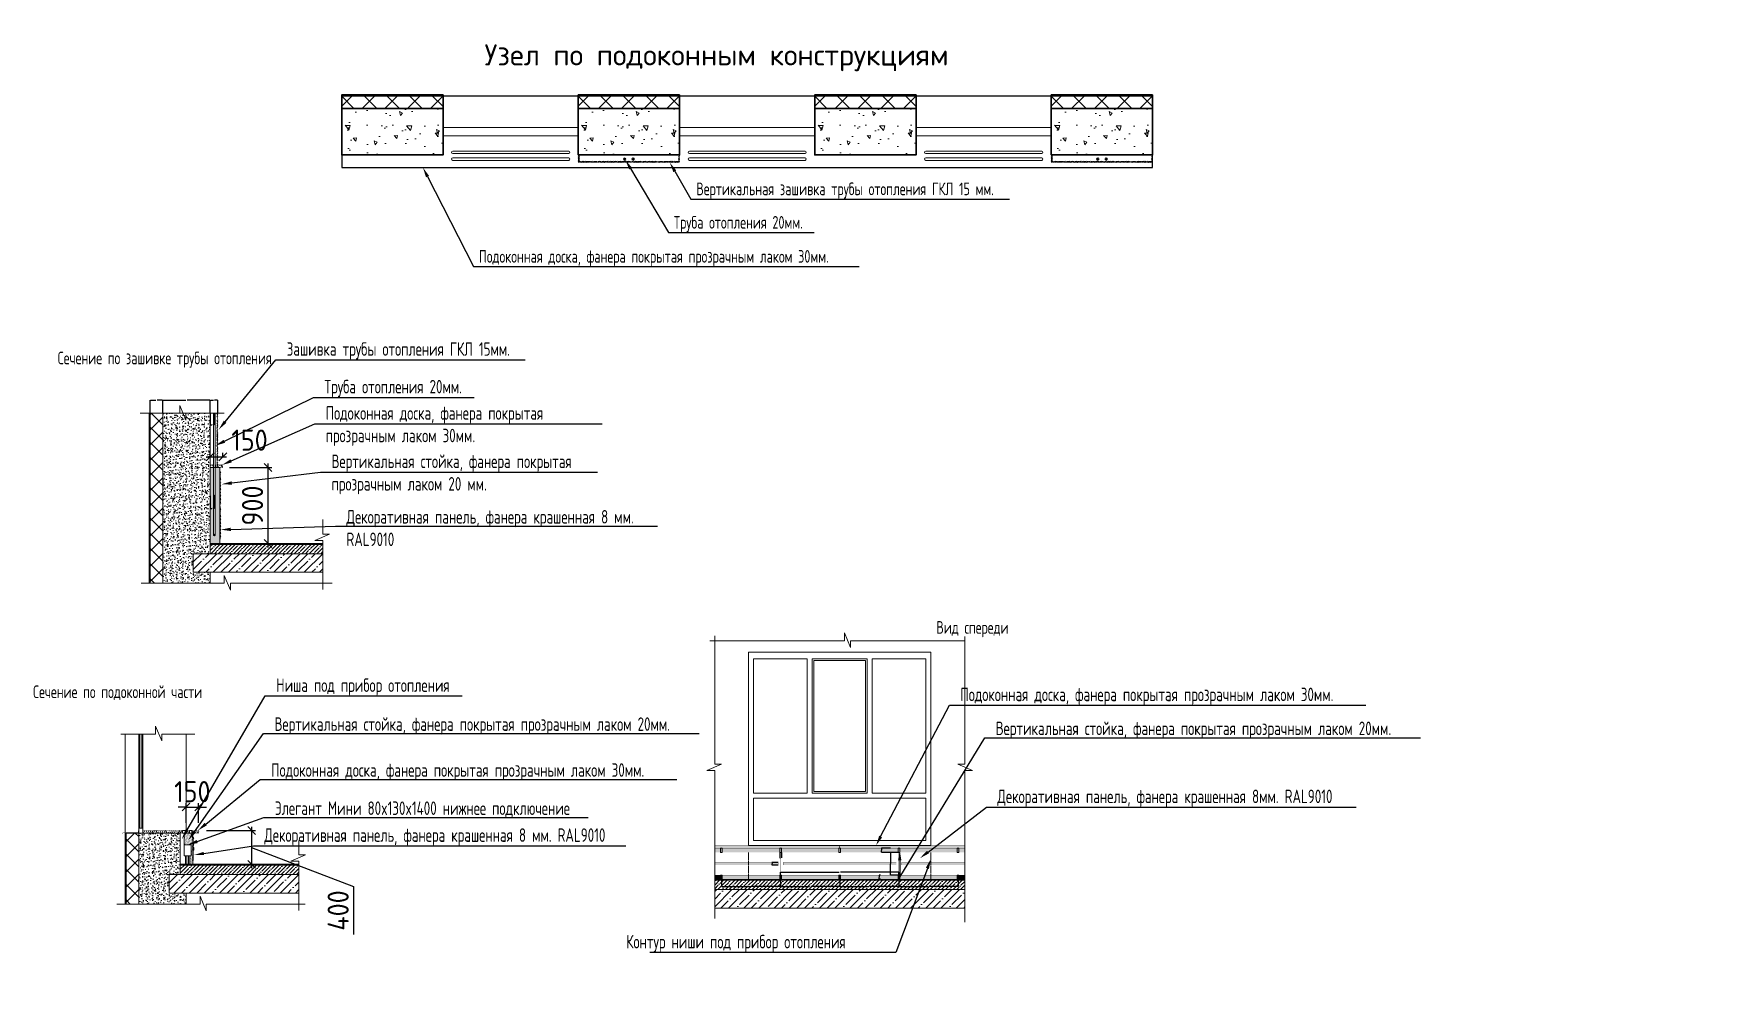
# Model space of a CAD drawing. Header units: millimetres. Extents: x 77165 to 11476408, y -193619 to 1121001.
# Drawn here: x 731712 to 751713, y 317625 to 328771 of the extents above; entities that cross this region are included whole.
import ezdxf
from ezdxf import colors
from ezdxf.entities.mleader import LeaderData, LeaderLine
from ezdxf.math import Vec2, Vec3

# ---------------------------------------------------------------- set-up
doc = ezdxf.new("R2010")
doc.units = ezdxf.units.MM
doc.linetypes.add('ADSK_Штрих_ш3 п1_5', pattern=[4.5, 3, -1.5])
doc.layers.get('Defpoints').update_dxf_attribs({"color": 3})
for name, color, linetype, lineweight in [('0_АР  УТЕПЛИТЕЛЬ', 47, 'Continuous', 13), ('1. АР', 7, 'Continuous', 5), ('27. Легенды цветовых обозначений', 7, 'Continuous', 9), ('АР_Окна', 5, 'Continuous', 5), ('АР_стены', 250, 'Continuous', 30), ('Размеры', 7, 'Continuous', 9), ('Штриховка в сечении', 7, 'Continuous', 18)]:
    doc.layers.add(name, color=color, linetype=linetype, lineweight=lineweight)
doc.layers.add('Импосты витража', color=7, linetype='Continuous', lineweight=9, true_color=0x0f47ca)
doc.styles.add('ISOCPEUR', font='isocpeur.ttf', dxfattribs={"width": 0.7, "height": 270})
doc.styles.add('ISOCPEUR_1', font='isocpeur.ttf', dxfattribs={"width": 0.9, "height": 250})
doc.styles.add('ISOCPEUR_11', font='isocpeur.ttf', dxfattribs={"height": 3.5})
doc.styles.get("Standard").update_dxf_attribs({"font": 'arial.ttf'})
doc.dimstyles.new('2_5', dxfattribs={"dimscale": 304.8, "dimtxt": 250, "dimasz": 0.305, "dimexe": 0.15, "dimexo": 0.3, "dimgap": 0.19, "dimtad": 1, "dimdec": 0, "dimzin": 0, "dimdsep": 46, "dimtxsty": 'ISOCPEUR_1', "dimblk1": 'OBLIQUE', "dimblk2": 'OBLIQUE', "dimsah": 1, "dimcen": 0.09, "dimdle": 0.15, "dimazin": 0, "dimtfac": 1, "dimtdec": 0, "dimtix": 1, "dimtmove": 1, "dimatfit": 3, "dimfxl": 1, "dimtvp": 1, "dimtolj": 1, "dimtzin": 0, "dimarcsym": 2})
doc.dimstyles.get("Standard").update_dxf_attribs({"dimtxt": 2.5, "dimasz": 2.5, "dimexe": 0.18, "dimexo": 0.0625, "dimgap": 0.09, "dimtad": 0, "dimtih": 1, "dimtoh": 1, "dimdec": 4, "dimzin": 0, "dimdsep": 46, "dimtxsty": 'Standard', "dimcen": 0.09, "dimadec": 0, "dimazin": 0, "dimtfac": 1, "dimtdec": 4, "dimtofl": 0, "dimtmove": 0, "dimatfit": 3, "dimfxl": 1, "dimtolj": 1, "dimtzin": 0, "dimarcsym": 0})

msp = doc.modelspace()

# ---------------------------------------------------------------- texts
at = {"lineweight": 13, "char_height": 150, "attachment_point": 1, "style": 'ISOCPEUR'}
for s, insert, width in [('Сечение по зашивке трубы отопления', (731996.44383, 325007.94771), 2850.7337719), ('Вид спереди', (742397.37961, 321817.21052), 1013.7484926), ('Сечение по подоконной части ', (731704.4958, 321055.68184), 2850.7337719)]:
    msp.add_mtext(s, dxfattribs=dict(at, insert=insert, width=width))
at = {"layer": '27. Легенды цветовых обозначений', "insert": (737048.72654, 328646.40027), "char_height": 250, "width": 14539.4154216, "attachment_point": 1, "line_spacing_factor": 1.149209, "style": 'ISOCPEUR_11', "bg_fill": 2}
msp.add_mtext('Узел по подоконным конструкциям', dxfattribs=at)

# ---------------------------------------------------------------- blocks, each defined once
blk = doc.blocks.new('_Oblique')
at = {"color": 0, "linetype": 'ByBlock', "lineweight": -2}
blk.add_line((-0.5, -0.5), (0.5, 0.5), dxfattribs=at)
blk = doc.blocks.new('*D801')
at = {"layer": 'Defpoints', "color": 0, "ltscale": 40, "transparency": 16777216}
for p in [(733664, 319616), (733515, 319338), (733664, 319338)]:
    blk.add_point(p, dxfattribs=at)
at = {"layer": 'Размеры', "color": 0, "lineweight": -2, "ltscale": 40, "transparency": 16777216}
for p, q in [((733515, 319616), (733422, 319616)), ((733515, 319429), (733515, 319661)), ((733515, 319616), (733664, 319616)), ((733664, 319429), (733664, 319661)), ((733664, 319616), (733757, 319616))]:
    blk.add_line(p, q, dxfattribs=at)
at = {"layer": 'Размеры', "color": 0, "lineweight": -2, "ltscale": 40, "transparency": 16777216, "xscale": 92.964, "yscale": 92.964, "zscale": 92.964}
blk.add_blockref('_Oblique', (733515, 319616), dxfattribs=at)
at = {"layer": 'Размеры', "color": 0, "lineweight": -2, "ltscale": 40, "transparency": 16777216, "xscale": 92.964, "yscale": 92.964, "zscale": 92.964, "rotation": 180}
blk.add_blockref('_Oblique', (733664, 319616), dxfattribs=at)
at = {"layer": 'Размеры', "color": 0, "ltscale": 40, "transparency": 16777216, "insert": (733589, 319798), "char_height": 250, "attachment_point": 5, "style": 'ISOCPEUR_1'}
blk.add_mtext('\\A1;150', dxfattribs=at)
blk = doc.blocks.new('*D798')
at = {"layer": 'Defpoints', "color": 0, "ltscale": 40, "transparency": 16777216}
for p in [(733940, 323636), (734150, 322736), (734485, 322736)]:
    blk.add_point(p, dxfattribs=at)
at = {"layer": 'Размеры', "color": 0, "lineweight": -2, "ltscale": 40, "transparency": 16777216}
for p, q in [((734031, 323636), (734531, 323636)), ((734485, 323682), (734485, 322690)), ((734242, 322736), (734531, 322736))]:
    blk.add_line(p, q, dxfattribs=at)
at = {"layer": 'Размеры', "color": 0, "lineweight": -2, "ltscale": 40, "transparency": 16777216, "xscale": 92.964, "yscale": 92.964, "zscale": 92.964}
for p, rotation in [((734485, 323636), 90), ((734485, 322736), 270)]:
    blk.add_blockref('_Oblique', p, dxfattribs=dict(at, rotation=rotation))
at = {"layer": 'Размеры', "color": 0, "ltscale": 40, "transparency": 16777216, "insert": (734302, 323186), "char_height": 250, "attachment_point": 5, "rotation": 90, "style": 'ISOCPEUR_1'}
blk.add_mtext('\\A1;900', dxfattribs=at)
blk = doc.blocks.new('*D802')
at = {"layer": '1. АР', "color": 0, "lineweight": -2, "ltscale": 3, "transparency": 16777216}
for p, q in [((733800, 323299), (733800, 323149)), ((733850, 323299), (733850, 323149)), ((733803, 323149), (733819, 323149)), ((733848, 323149), (733831, 323149))]:
    blk.add_line(p, q, dxfattribs=at)
at = {"layer": '1. АР', "color": 0, "ltscale": 3, "transparency": 16777216}
for points in [[(733803, 323150), (733803, 323149), (733800, 323149)], [(733848, 323150), (733848, 323149), (733850, 323149)]]:
    blk.add_solid(points, dxfattribs=at)
at = {"layer": 'Defpoints', "color": 0, "ltscale": 3, "transparency": 16777216}
for p in [(733800, 323299), (733850, 323299), (733800, 323149)]:
    blk.add_point(p, dxfattribs=at)
at = {"layer": '1. АР', "color": 0, "lineweight": 13, "ltscale": 3, "transparency": 16777216, "insert": (733825, 323149), "char_height": 2.5, "attachment_point": 5}
blk.add_mtext('\\A1;50.0000', dxfattribs=at)
blk = doc.blocks.new('*D803')
at = {"layer": '1. АР', "color": 0, "lineweight": -2, "ltscale": 3, "transparency": 16777216}
for p, q in [((733240, 324279), (733240, 324433)), ((733243, 324433), (733513, 324433)), ((733798, 324433), (733527, 324433)), ((733800, 324279), (733800, 324433))]:
    blk.add_line(p, q, dxfattribs=at)
at = {"layer": '1. АР', "color": 0, "ltscale": 3, "transparency": 16777216}
for points in [[(733243, 324433), (733243, 324432), (733240, 324433)], [(733798, 324433), (733798, 324432), (733800, 324433)]]:
    blk.add_solid(points, dxfattribs=at)
at = {"layer": 'Defpoints', "color": 0, "ltscale": 3, "transparency": 16777216}
for p in [(733800, 324433), (733240, 324279), (733800, 324279)]:
    blk.add_point(p, dxfattribs=at)
at = {"layer": '1. АР', "color": 0, "lineweight": 13, "ltscale": 3, "transparency": 16777216, "insert": (733520, 324433), "char_height": 2.5, "attachment_point": 5}
blk.add_mtext('\\A1;560.0000', dxfattribs=at)
blk = doc.blocks.new('*D804')
at = {"layer": '1. АР', "color": 0, "lineweight": -2, "ltscale": 3, "transparency": 16777216}
for p, q in [((733090, 324279), (733090, 324433)), ((733093, 324433), (733158, 324433)), ((733238, 324433), (733172, 324433)), ((733240, 324279), (733240, 324433))]:
    blk.add_line(p, q, dxfattribs=at)
at = {"layer": '1. АР', "color": 0, "ltscale": 3, "transparency": 16777216}
for points in [[(733093, 324433), (733093, 324432), (733090, 324433)], [(733238, 324433), (733238, 324432), (733240, 324433)]]:
    blk.add_solid(points, dxfattribs=at)
at = {"layer": 'Defpoints', "color": 0, "ltscale": 3, "transparency": 16777216}
for p in [(733090, 324433), (733090, 324279), (733240, 324279)]:
    blk.add_point(p, dxfattribs=at)
at = {"layer": '1. АР', "color": 0, "lineweight": 13, "ltscale": 3, "transparency": 16777216, "insert": (733165, 324433), "char_height": 2.5, "attachment_point": 5}
blk.add_mtext('\\A1;150.0000', dxfattribs=at)
blk = doc.blocks.new('*D799')
at = {"layer": '1. АР', "color": 0, "lineweight": -2, "ltscale": 3, "transparency": 16777216}
for p, q in [((733800, 324279), (733800, 324433)), ((733803, 324433), (733839, 324433)), ((733887, 324433), (733851, 324433)), ((733890, 324279), (733890, 324433))]:
    blk.add_line(p, q, dxfattribs=at)
at = {"layer": '1. АР', "color": 0, "ltscale": 3, "transparency": 16777216}
for points in [[(733803, 324433), (733803, 324432), (733800, 324433)], [(733887, 324433), (733887, 324432), (733890, 324433)]]:
    blk.add_solid(points, dxfattribs=at)
at = {"layer": 'Defpoints', "color": 0, "ltscale": 3, "transparency": 16777216}
for p in [(733890, 324433), (733800, 324279), (733890, 324279)]:
    blk.add_point(p, dxfattribs=at)
at = {"layer": '1. АР', "color": 0, "lineweight": 13, "ltscale": 3, "transparency": 16777216, "insert": (733845, 324433), "char_height": 2.5, "attachment_point": 5}
blk.add_mtext('\\A1;89.8651', dxfattribs=at)
blk = doc.blocks.new('*D805')
at = {"layer": '1. АР', "color": 0, "lineweight": -2, "ltscale": 3, "transparency": 16777216}
for p, q in [((733800, 324279), (733800, 324142)), ((733850, 324279), (733850, 324142)), ((733803, 324142), (733819, 324142)), ((733848, 324142), (733831, 324142))]:
    blk.add_line(p, q, dxfattribs=at)
at = {"layer": '1. АР', "color": 0, "ltscale": 3, "transparency": 16777216}
for points in [[(733803, 324143), (733803, 324142), (733800, 324142)], [(733848, 324143), (733848, 324142), (733850, 324142)]]:
    blk.add_solid(points, dxfattribs=at)
at = {"layer": 'Defpoints', "color": 0, "ltscale": 3, "transparency": 16777216}
for p in [(733800, 324279), (733850, 324279), (733800, 324142)]:
    blk.add_point(p, dxfattribs=at)
at = {"layer": '1. АР', "color": 0, "lineweight": 13, "ltscale": 3, "transparency": 16777216, "insert": (733825, 324142), "char_height": 2.5, "attachment_point": 5}
blk.add_mtext('\\A1;50.0000', dxfattribs=at)
blk = doc.blocks.new('*D806')
at = {"layer": 'Defpoints', "color": 0, "ltscale": 40, "transparency": 16777216}
for p in [(733800, 323666), (733950, 323762), (733950, 323666)]:
    blk.add_point(p, dxfattribs=at)
at = {"layer": 'Размеры', "color": 0, "lineweight": -2, "ltscale": 40, "transparency": 16777216}
for p, q in [((733754, 323762), (733995, 323762)), ((733800, 323757), (733800, 323808)), ((733950, 323757), (733950, 323808))]:
    blk.add_line(p, q, dxfattribs=at)
at = {"layer": 'Размеры', "color": 0, "lineweight": -2, "ltscale": 40, "transparency": 16777216, "xscale": 92.964, "yscale": 92.964, "zscale": 92.964, "rotation": 180}
blk.add_blockref('_Oblique', (733800, 323762), dxfattribs=at)
at = {"layer": 'Размеры', "color": 0, "lineweight": -2, "ltscale": 40, "transparency": 16777216, "xscale": 92.964, "yscale": 92.964, "zscale": 92.964}
blk.add_blockref('_Oblique', (733950, 323762), dxfattribs=at)
at = {"layer": 'Размеры', "color": 0, "ltscale": 40, "transparency": 16777216, "insert": (734266, 323960), "char_height": 250, "attachment_point": 5, "style": 'ISOCPEUR_1'}
blk.add_mtext('\\A1;150', dxfattribs=at)
blk = doc.blocks.new('*D807')
at = {"layer": 'Defpoints', "color": 0, "ltscale": 40, "transparency": 16777216}
for p in [(733664, 319338), (733664, 318938), (734291, 318938)]:
    blk.add_point(p, dxfattribs=at)
at = {"layer": 'Размеры', "color": 0, "lineweight": -2, "ltscale": 40, "transparency": 16777216}
for p, q in [((733756, 319338), (734337, 319338)), ((734291, 319383), (734291, 318892)), ((734291, 319138), (735499, 318674)), ((733756, 318938), (734337, 318938)), ((735499, 318674), (735499, 318108))]:
    blk.add_line(p, q, dxfattribs=at)
at = {"layer": 'Размеры', "color": 0, "lineweight": -2, "ltscale": 40, "transparency": 16777216, "xscale": 92.964, "yscale": 92.964, "zscale": 92.964}
for p, rotation in [((734291, 319338), 90), ((734291, 318938), 270)]:
    blk.add_blockref('_Oblique', p, dxfattribs=dict(at, rotation=rotation))
at = {"layer": 'Размеры', "color": 0, "ltscale": 40, "transparency": 16777216, "insert": (735316, 318391), "char_height": 250, "attachment_point": 5, "rotation": 90, "style": 'ISOCPEUR_1'}
blk.add_mtext('\\A1;400', dxfattribs=at)
blk = doc.blocks.new('*D808')
at = {"layer": '1. АР', "color": 0, "lineweight": -2, "ltscale": 3, "transparency": 16777216}
for p, q in [((739854, 318760), (739854, 318674)), ((739856, 318674), (740196, 318674)), ((740551, 318674), (740211, 318674)), ((740554, 318760), (740554, 318674))]:
    blk.add_line(p, q, dxfattribs=at)
at = {"layer": '1. АР', "color": 0, "ltscale": 3, "transparency": 16777216}
for points in [[(739856, 318674), (739856, 318673), (739854, 318674)], [(740551, 318674), (740551, 318673), (740554, 318674)]]:
    blk.add_solid(points, dxfattribs=at)
at = {"layer": 'Defpoints', "color": 0, "ltscale": 3, "transparency": 16777216}
for p in [(739854, 318760), (740554, 318760), (740554, 318674)]:
    blk.add_point(p, dxfattribs=at)
at = {"layer": '1. АР', "color": 0, "lineweight": 13, "ltscale": 3, "transparency": 16777216, "insert": (740204, 318674), "char_height": 2.5, "attachment_point": 5}
blk.add_mtext('\\A1;700.0084', dxfattribs=at)
blk = doc.blocks.new('*D809')
at = {"layer": '1. АР', "color": 0, "lineweight": -2, "ltscale": 3, "transparency": 16777216}
for p, q in [((740554, 318760), (740554, 318674)), ((740556, 318674), (740897, 318674)), ((741251, 318674), (740911, 318674)), ((741254, 318760), (741254, 318674))]:
    blk.add_line(p, q, dxfattribs=at)
at = {"layer": '1. АР', "color": 0, "lineweight": 80, "ltscale": 3, "transparency": 16777216}
for points in [[(740556, 318674), (740556, 318673), (740554, 318674)], [(741251, 318674), (741251, 318673), (741254, 318674)]]:
    blk.add_solid(points, dxfattribs=at)
at = {"layer": 'Defpoints', "color": 0, "lineweight": 80, "ltscale": 3, "transparency": 16777216}
for p in [(740554, 318760), (741254, 318760), (741254, 318674)]:
    blk.add_point(p, dxfattribs=at)
at = {"layer": '1. АР', "color": 0, "lineweight": 13, "ltscale": 3, "transparency": 16777216, "insert": (740904, 318674), "char_height": 2.5, "attachment_point": 5}
blk.add_mtext('\\A1;700.0084', dxfattribs=at)
blk = doc.blocks.new('*D810')
at = {"layer": '1. АР', "color": 0, "lineweight": -2, "ltscale": 3, "transparency": 16777216}
for p, q in [((741254, 318760), (741254, 318674)), ((741256, 318674), (741597, 318674)), ((741951, 318674), (741611, 318674)), ((741954, 318760), (741954, 318674))]:
    blk.add_line(p, q, dxfattribs=at)
at = {"layer": '1. АР', "color": 0, "lineweight": 80, "ltscale": 3, "transparency": 16777216}
for points in [[(741256, 318674), (741256, 318673), (741254, 318674)], [(741951, 318674), (741951, 318673), (741954, 318674)]]:
    blk.add_solid(points, dxfattribs=at)
at = {"layer": 'Defpoints', "color": 0, "lineweight": 80, "ltscale": 3, "transparency": 16777216}
for p in [(741254, 318760), (741954, 318760), (741954, 318674)]:
    blk.add_point(p, dxfattribs=at)
at = {"layer": '1. АР', "color": 0, "lineweight": 13, "ltscale": 3, "transparency": 16777216, "insert": (741604, 318674), "char_height": 2.5, "attachment_point": 5}
blk.add_mtext('\\A1;700.0084', dxfattribs=at)
blk = doc.blocks.new('*D811')
at = {"layer": '1. АР', "color": 0, "lineweight": -2, "ltscale": 3, "transparency": 16777216}
for p, q in [((741954, 318760), (741954, 318674)), ((741956, 318674), (742297, 318674)), ((742651, 318674), (742311, 318674)), ((742654, 318760), (742654, 318674))]:
    blk.add_line(p, q, dxfattribs=at)
at = {"layer": '1. АР', "color": 0, "lineweight": 80, "ltscale": 3, "transparency": 16777216}
for points in [[(741956, 318674), (741956, 318673), (741954, 318674)], [(742651, 318674), (742651, 318673), (742654, 318674)]]:
    blk.add_solid(points, dxfattribs=at)
at = {"layer": 'Defpoints', "color": 0, "lineweight": 80, "ltscale": 3, "transparency": 16777216}
for p in [(741954, 318760), (742654, 318760), (742654, 318674)]:
    blk.add_point(p, dxfattribs=at)
at = {"layer": '1. АР', "color": 0, "lineweight": 13, "ltscale": 3, "transparency": 16777216, "insert": (742304, 318674), "char_height": 2.5, "attachment_point": 5}
blk.add_mtext('\\A1;700.0084', dxfattribs=at)
blk = doc.blocks.new('*D812')
at = {"layer": '1. АР', "color": 0, "lineweight": -2, "ltscale": 3, "transparency": 16777216}
for p, q in [((740554, 318810), (740554, 318843)), ((740556, 318843), (741246, 318843)), ((741951, 318843), (741262, 318843)), ((741954, 318810), (741954, 318843))]:
    blk.add_line(p, q, dxfattribs=at)
at = {"layer": '1. АР', "color": 0, "ltscale": 3, "transparency": 16777216}
for points in [[(740556, 318843), (740556, 318842), (740554, 318843)], [(741951, 318843), (741951, 318842), (741954, 318843)]]:
    blk.add_solid(points, dxfattribs=at)
at = {"layer": 'Defpoints', "color": 0, "ltscale": 3, "transparency": 16777216}
for p in [(741954, 318843), (740554, 318810), (741954, 318810)]:
    blk.add_point(p, dxfattribs=at)
at = {"layer": '1. АР', "color": 0, "lineweight": 13, "ltscale": 3, "transparency": 16777216, "insert": (741254, 318843), "char_height": 2.5, "attachment_point": 5}
blk.add_mtext('\\A1;1400.0167', dxfattribs=at)
blk = doc.blocks.new('*D813')
at = {"layer": '1. АР', "color": 0, "lineweight": -2, "ltscale": 3, "transparency": 16777216}
for p, q in [((740544, 319079), (740544, 319015)), ((740546, 319015), (740547, 319015)), ((740561, 319015), (740560, 319015)), ((740564, 319079), (740564, 319015))]:
    blk.add_line(p, q, dxfattribs=at)
at = {"layer": '1. АР', "color": 0, "ltscale": 3, "transparency": 16777216}
for points in [[(740546, 319016), (740546, 319015), (740544, 319015)], [(740561, 319016), (740561, 319015), (740564, 319015)]]:
    blk.add_solid(points, dxfattribs=at)
at = {"layer": 'Defpoints', "color": 0, "ltscale": 3, "transparency": 16777216}
for p in [(740544, 319079), (740564, 319079), (740564, 319015)]:
    blk.add_point(p, dxfattribs=at)
at = {"layer": '1. АР', "color": 0, "lineweight": 13, "ltscale": 3, "transparency": 16777216, "insert": (740554, 319015), "char_height": 2.5, "attachment_point": 5}
blk.add_mtext('\\A1;20.0000', dxfattribs=at)
blk = doc.blocks.new('*D814')
at = {"layer": '1. АР', "color": 0, "lineweight": -2, "ltscale": 3, "transparency": 16777216}
for p, q in [((740524, 318960), (740451, 318960)), ((740524, 318929), (740451, 318929)), ((740452, 318957), (740452, 318946)), ((740452, 318932), (740452, 318943))]:
    blk.add_line(p, q, dxfattribs=at)
at = {"layer": '1. АР', "color": 0, "ltscale": 3, "transparency": 16777216}
for points in [[(740451, 318957), (740452, 318957), (740452, 318960)], [(740451, 318932), (740452, 318932), (740452, 318929)]]:
    blk.add_solid(points, dxfattribs=at)
at = {"layer": 'Defpoints', "color": 0, "ltscale": 3, "transparency": 16777216}
for p in [(740452, 318960), (740524, 318960), (740524, 318929)]:
    blk.add_point(p, dxfattribs=at)
at = {"layer": '1. АР', "color": 0, "lineweight": 13, "ltscale": 3, "transparency": 16777216, "insert": (740452, 318945), "char_height": 2.5, "attachment_point": 5}
blk.add_mtext('\\A1;30.4359', dxfattribs=at)
blk = doc.blocks.new('*D815')
at = {"layer": '1. АР', "color": 0, "lineweight": -2, "ltscale": 3, "transparency": 16777216}
for p, q in [((741954, 319079), (741856, 319079)), ((741856, 319077), (741856, 318946)), ((741856, 318812), (741856, 318943)), ((741954, 318810), (741856, 318810))]:
    blk.add_line(p, q, dxfattribs=at)
at = {"layer": '1. АР', "color": 0, "ltscale": 3, "transparency": 16777216}
for points in [[(741856, 319077), (741857, 319077), (741856, 319079)], [(741856, 318812), (741857, 318812), (741856, 318810)]]:
    blk.add_solid(points, dxfattribs=at)
at = {"layer": 'Defpoints', "color": 0, "ltscale": 3, "transparency": 16777216}
for p in [(741954, 319079), (741856, 318810), (741954, 318810)]:
    blk.add_point(p, dxfattribs=at)
at = {"layer": '1. АР', "color": 0, "lineweight": 13, "ltscale": 3, "transparency": 16777216, "insert": (741856, 318944), "char_height": 2.5, "attachment_point": 5}
blk.add_mtext('\\A1;269.7315', dxfattribs=at)
blk = doc.blocks.new('*D816')
at = {"layer": '1. АР', "color": 0, "lineweight": -2, "ltscale": 3, "transparency": 16777216}
for p, q in [((741856, 319130), (741749, 319130)), ((741749, 319127), (741749, 319106)), ((741749, 319082), (741749, 319103)), ((741856, 319079), (741749, 319079))]:
    blk.add_line(p, q, dxfattribs=at)
at = {"layer": '1. АР', "color": 0, "ltscale": 3, "transparency": 16777216}
for points in [[(741748, 319127), (741749, 319127), (741749, 319130)], [(741748, 319082), (741749, 319082), (741749, 319079)]]:
    blk.add_solid(points, dxfattribs=at)
at = {"layer": 'Defpoints', "color": 0, "ltscale": 3, "transparency": 16777216}
for p in [(741749, 319079), (741856, 319130), (741856, 319079)]:
    blk.add_point(p, dxfattribs=at)
at = {"layer": '1. АР', "color": 0, "lineweight": 13, "ltscale": 3, "transparency": 16777216, "insert": (741749, 319105), "char_height": 2.5, "attachment_point": 5}
blk.add_mtext('\\A1;50.4689', dxfattribs=at)
blk = doc.blocks.new('*D817')
at = {"layer": '1. АР', "color": 0, "lineweight": -2, "ltscale": 3, "transparency": 16777216}
for p, q in [((741735, 318810), (741722, 318810)), ((741722, 318807), (741722, 318786)), ((741722, 318762), (741722, 318783)), ((741735, 318760), (741722, 318760))]:
    blk.add_line(p, q, dxfattribs=at)
at = {"layer": '1. АР', "color": 0, "ltscale": 3, "transparency": 16777216}
for points in [[(741722, 318807), (741723, 318807), (741722, 318810)], [(741722, 318762), (741723, 318762), (741722, 318760)]]:
    blk.add_solid(points, dxfattribs=at)
at = {"layer": 'Defpoints', "color": 0, "ltscale": 3, "transparency": 16777216}
for p in [(741722, 318810), (741735, 318810), (741735, 318760)]:
    blk.add_point(p, dxfattribs=at)
at = {"layer": '1. АР', "color": 0, "lineweight": 13, "ltscale": 3, "transparency": 16777216, "insert": (741722, 318785), "char_height": 2.5, "attachment_point": 5}
blk.add_mtext('\\A1;49.7996', dxfattribs=at)

# ---------------------------------------------------------------- dimensions: what is measured, and where the dimension line sits
at = {"layer": '1. АР', "lineweight": 13, "ltscale": 3}
for base, p1, p2, picture, middle in [((733090.0475, 324432.58037), (733240.0475, 324278.57696), (733090.0475, 324278.57696), '*D804', (733165.0475, 324432.58037)), ((733800.0475, 324432.58037), (733240.0475, 324278.57696), (733800.0475, 324278.57696), '*D803', (733520.0475, 324432.58037)), ((733889.91261, 324432.58037), (733800.0475, 324278.57696), (733889.91261, 324278.57696), '*D799', (733844.98006, 324432.58037)), ((733800.0475, 324142.3618), (733850.0475, 324278.57696), (733800.0475, 324278.57696), '*D805', (733825.0475, 324142.3618)), ((740563.70428, 319015.18366), (740543.70428, 319079.31086), (740563.70428, 319079.31086), '*D813', (740553.70428, 319015.18366)), ((741953.72099, 318842.90567), (740553.70428, 318809.57937), (741953.72099, 318809.57937), '*D812', (741253.71263, 318842.90567)), ((740553.704282, 318673.870777), (739853.69593, 318759.779771), (740553.704282, 318759.779771), '*D808', (740203.700106, 318673.870777))]:
    dim = msp.add_linear_dim(base=base, p1=p1, p2=p2, dimstyle='Standard', dxfattribs=at)
    dim.commit()
    dim.dimension.update_dxf_attribs({"geometry": picture, "text_midpoint": middle})
dim = msp.add_linear_dim(base=(733800.0475, 323149.30002), p1=(733850.0475, 323298.79874), p2=(733800.0475, 323298.79874), dimstyle='Standard', dxfattribs=at)
dim.commit()
dim.dimension.update_dxf_attribs({"geometry": '*D802', "text_midpoint": (733825.0475, 323149.30002), "dimtype": 160})
for base, p1, p2, picture, middle in [((741748.74625, 319079.31086), (741856.10148, 319129.77977), (741856.10148, 319079.31086), '*D816', (741748.74625, 319104.54531)), ((741722.22002, 318809.57937), (741734.89107, 318759.77977), (741734.89107, 318809.57937), '*D817', (741722.22002, 318784.67957))]:
    dim = msp.add_linear_dim(base=base, p1=p1, p2=p2, angle=90, dimstyle='Standard', dxfattribs=at)
    dim.commit()
    dim.dimension.update_dxf_attribs({"geometry": picture, "text_midpoint": middle, "dimtype": 160})
for base, p1, p2, picture, middle in [((741856.10148, 318809.57937), (741953.72099, 319079.31086), (741953.72099, 318809.57937), '*D815', (741856.10148, 318944.44512)), ((740451.60724, 318959.75439), (740523.77667, 318929.31852), (740523.77667, 318959.75439), '*D814', (740451.60724, 318944.53646))]:
    dim = msp.add_linear_dim(base=base, p1=p1, p2=p2, angle=90, dimstyle='Standard', dxfattribs=at)
    dim.commit()
    dim.dimension.update_dxf_attribs({"geometry": picture, "text_midpoint": middle})
for base, p1, p2, picture, middle in [((741253.712634, 318673.870777), (740553.704282, 318759.779771), (741253.712634, 318759.779771), '*D809', (740903.708458, 318673.870777)), ((741953.72099, 318673.87078), (741253.71263, 318759.77977), (741953.72099, 318759.77977), '*D810', (741603.71681, 318673.87078)), ((742653.729339, 318673.870777), (741953.720987, 318759.779771), (742653.729339, 318759.779771), '*D811', (742303.725163, 318673.870777))]:
    dim = msp.add_linear_dim(base=base, p1=p1, p2=p2, dimstyle='Standard', override={"dimtmove": 1}, dxfattribs=at)
    dim.commit()
    dim.dimension.update_dxf_attribs({"geometry": picture, "text_midpoint": middle})
at = {"layer": 'Размеры', "ltscale": 40}
dim = msp.add_linear_dim(base=(733949.57056, 323762.16381), p1=(733800.0475, 323665.82821), p2=(733949.57056, 323665.82821), dimstyle='2_5', override={"dimpost": '<>'}, dxfattribs=at)
dim.commit()
dim.dimension.update_dxf_attribs({"geometry": '*D806', "text_midpoint": (734265.95347, 323776.87994), "dimtype": 160})
dim = msp.add_linear_dim(base=(734485.28442, 322735.82821), p1=(733939.8507, 323635.82821), p2=(734150.17555, 322735.82821), angle=90, dimstyle='2_5', override={"dimpost": '<>'}, dxfattribs=at)
dim.commit()
dim.dimension.update_dxf_attribs({"geometry": '*D798', "text_midpoint": (734302.37242, 323185.82821)})
dim = msp.add_linear_dim(base=(733664.30987, 319615.5111), p1=(733514.50667, 319337.59575), p2=(733664.30987, 319337.59575), dimstyle='2_5', override={"dimpost": '<>'}, dxfattribs=at)
dim.commit()
dim.dimension.update_dxf_attribs({"geometry": '*D801', "text_midpoint": (733589.40827, 319798.4231)})
dim = msp.add_linear_dim(base=(734291.47799, 318937.59575), p1=(733664.30987, 319337.59575), p2=(733664.30987, 318937.59575), angle=90, dimstyle='2_5', override={"dimpost": '<>'}, dxfattribs=at)
dim.commit()
dim.dimension.update_dxf_attribs({"geometry": '*D807', "text_midpoint": (735499.15971, 318616.38564), "dimtype": 160})

# ---------------------------------------------------------------- hatches: boundary and pattern name
at = {"layer": '0_АР  УТЕПЛИТЕЛЬ'}
h = msp.add_hatch(dxfattribs=at)
h.set_pattern_fill('ANSI37', color=256, scale=60)
h.set_pattern_definition([(45, (564207.86, 219267.63), (-134.70384, 134.70384), []), (135, (564207.86, 219267.63), (-134.70384, -134.70384), [])])
h.paths.add_polyline_path([(735358.34849, 327887.3426), (736558.34849, 327887.3426), (736558.34849, 328037.3426), (735358.34849, 328037.3426)])
h = msp.add_hatch(dxfattribs=at)
h.set_pattern_fill('ANSI37', color=256, scale=60)
h.set_pattern_definition([(45, (567007.86, 219267.63), (-134.70384, 134.70384), []), (135, (567007.86, 219267.63), (-134.70384, -134.70384), [])])
h.paths.add_polyline_path([(738158.34849, 327887.3426), (739358.34849, 327887.3426), (739358.34849, 328037.3426), (738158.34849, 328037.3426)])
h = msp.add_hatch(dxfattribs=at)
h.set_pattern_fill('ANSI37', color=256, scale=60)
h.set_pattern_definition([(45, (569807.86, 219267.63), (-134.70384, 134.70384), []), (135, (569807.86, 219267.63), (-134.70384, -134.70384), [])])
h.paths.add_polyline_path([(740958.34849, 327887.3426), (742158.34849, 327887.3426), (742158.34849, 328037.3426), (740958.34849, 328037.3426)])
h = msp.add_hatch(dxfattribs=at)
h.set_pattern_fill('ANSI37', color=256, scale=60)
h.set_pattern_definition([(45, (572607.86, 219267.63), (-134.70384, 134.70384), []), (135, (572607.86, 219267.63), (-134.70384, -134.70384), [])])
h.paths.add_polyline_path([(743758.34849, 327887.3426), (744958.34849, 327887.3426), (744958.34849, 328037.3426), (743758.34849, 328037.3426)])
at = {"layer": '1. АР', "ltscale": 3, "transparency": 33554636}
h = msp.add_hatch(dxfattribs=at)
h.set_pattern_fill('GOST_WOOD', color=256, scale=4, angle=30)
h.set_pattern_definition([(120, (268608.913, 473203.673), (20.7846097, 12), [40, -8]), (120, (268619.841, 473200.745), (20.7846097, 12), [24, -6, 12, -6]), (120, (268632.77, 473194.353), (20.7846097, 12), [40, -8])])
h.paths.add_polyline_path([(738158.34849, 327262.30304), (738173.30894, 327262.30304), (738173.30894, 327337.3426), (738158.34849, 327337.3426)])
h = msp.add_hatch(dxfattribs=at)
h.set_pattern_fill('GOST_WOOD', color=256, scale=4, angle=30)
h.set_pattern_definition([(120, (269824.651, 473263.673), (20.7846097, 12), [40, -8]), (120, (269835.58, 473260.745), (20.7846097, 12), [24, -6, 12, -6]), (120, (269848.508, 473254.353), (20.7846097, 12), [40, -8])])
h.paths.add_polyline_path([(738158.34849, 327247.3426), (739358.34849, 327247.3426), (739358.34849, 327262.30304), (738158.34849, 327262.30304)])
h = msp.add_hatch(dxfattribs=at)
h.set_pattern_fill('GOST_WOOD', color=256, scale=4, angle=30)
h.set_pattern_definition([(120, (269798.953, 473203.673), (20.7846097, 12), [40, -8]), (120, (269809.88, 473200.745), (20.7846097, 12), [24, -6, 12, -6]), (120, (269822.81, 473194.353), (20.7846097, 12), [40, -8])])
h.paths.add_polyline_path([(739343.38805, 327262.30304), (739358.34849, 327262.30304), (739358.34849, 327337.3426), (739343.38805, 327337.3426)])
h = msp.add_hatch(dxfattribs=at)
h.set_pattern_fill('GOST_WOOD', color=256, scale=4, angle=30)
h.set_pattern_definition([(120, (274208.913, 473203.673), (20.7846097, 12), [40, -8]), (120, (274219.841, 473200.745), (20.7846097, 12), [24, -6, 12, -6]), (120, (274232.77, 473194.353), (20.7846097, 12), [40, -8])])
h.paths.add_polyline_path([(743758.34849, 327262.30304), (743773.30894, 327262.30304), (743773.30894, 327337.3426), (743758.34849, 327337.3426)])
h = msp.add_hatch(dxfattribs=at)
h.set_pattern_fill('GOST_WOOD', color=256, scale=4, angle=30)
h.set_pattern_definition([(120, (275424.651, 473263.673), (20.7846097, 12), [40, -8]), (120, (275435.58, 473260.745), (20.7846097, 12), [24, -6, 12, -6]), (120, (275448.508, 473254.353), (20.7846097, 12), [40, -8])])
h.paths.add_polyline_path([(743758.34849, 327247.3426), (744958.34849, 327247.3426), (744958.34849, 327262.30304), (743758.34849, 327262.30304)])
h = msp.add_hatch(dxfattribs=at)
h.set_pattern_fill('GOST_WOOD', color=256, scale=4, angle=30)
h.set_pattern_definition([(120, (275398.953, 473203.673), (20.7846097, 12), [40, -8]), (120, (275409.88, 473200.745), (20.7846097, 12), [24, -6, 12, -6]), (120, (275422.81, 473194.353), (20.7846097, 12), [40, -8])])
h.paths.add_polyline_path([(744943.38805, 327262.30304), (744958.34849, 327262.30304), (744958.34849, 327337.3426), (744943.38805, 327337.3426)])
at = {"layer": '1. АР', "lineweight": 13, "ltscale": 20, "transparency": 33554636}
h = msp.add_hatch(dxfattribs=at)
h.set_pattern_fill('ANSI37', color=256, scale=40)
h.set_pattern_definition([(45, (647432.62, 378338.95), (-89.80256, 89.80256), []), (135, (647432.62, 378338.95), (-89.80256, -89.80256), [])])
h.paths.add_polyline_path([(733090.0475, 324278.57696), (733090.0475, 322265.82821), (733240.0475, 322265.82821), (733240.0475, 324278.57696)])
at = {"layer": '1. АР', "lineweight": 13}
h = msp.add_hatch(dxfattribs=at)
h.set_pattern_fill('AR-CONC', color=256, scale=0.5)
h.set_pattern_definition([(50, (571758.58, 229623.304), (91.092334, -7.969543), [9.525, -104.775]), (355, (571758.58, 229623.3), (-17.62171, 95.528423), [7.62, -83.82029]), (100.451445, (571766.17, 229622.64), (73.470624, 87.558876), [8.095004, -89.045122]), (46.1842, (571758.58, 229648.7), (135.53952, -21.021164), [14.2875, -157.1625]), (96.63556, (571769.87, 229646.95), (118.70207, 123.71306), [12.14251, -133.5678]), (351.18415, (571758.58, 229648.7), (118.70207, 123.71306), [11.42998, -125.72987]), (21, (571771.28, 229642.354), (75.807196, -51.1326), [9.525, -104.775]), (326, (571771.28, 229642.35), (30.901014, 92.093983), [7.62, -83.82]), (71.451445, (571777.59, 229638.09), (106.70821, 40.961384), [8.095004, -89.04497]), (37.5, (571758.577, 229623.304), (1.5443016, 42.2775194), [0, -82.804, 0, -85.09, 0, -84.1375]), (7.5, (571758.577, 229623.304), (33.409831, 50.090287), [0, -48.514, 0, -80.899, 0, -32.0675]), (327.5, (571730.256, 229623.304), (67.7952976, -2.864372), [0, -31.75, 0, -99.06, 0, -131.445]), (317.5, (571717.556, 229623.304), (74.06459, 12.713246), [0, -41.275, 0, -65.786, 0, -93.345])])
h.paths.add_polyline_path([(733240.0475, 322265.82821), (733800.0475, 322265.82821), (733800.0475, 322395.82821), (733600.0475, 322395.82821), (733600.0475, 322615.82821), (733800.0475, 322615.82821), (733800.0475, 324278.57696), (733240.0475, 324278.57696)])
at = {"layer": '1. АР', "lineweight": 13, "ltscale": 3, "transparency": 33554636}
h = msp.add_hatch(dxfattribs=at)
h.set_pattern_fill('GOST_WOOD', color=256, scale=4, angle=30)
h.set_pattern_definition([(120, (303006.196, 449977.184), (20.7846097, 12), [40, -8]), (120, (303017.124, 449974.256), (20.7846097, 12), [24, -6, 12, -6]), (120, (303030.052, 449967.864), (20.7846097, 12), [40, -8])])
h.paths.add_polyline_path([(733879.95216, 324278.57696), (733879.95216, 323665.82821), (733889.91261, 323665.82821), (733889.91261, 324278.57696)])
h = msp.add_hatch(dxfattribs=at)
h.set_pattern_fill('GOST_WOOD', color=256, scale=10, angle=30)
h.set_pattern_definition([(120, (296339.635, 449977.184), (51.961524, 30), [100, -20]), (120, (296366.956, 449969.864), (51.961524, 30), [60, -15, 30, -15]), (120, (296399.276, 449953.883), (51.961524, 30), [100, -20])])
h.paths.add_polyline_path([(733799.57327, 323665.82821), (733799.57327, 323635.82821), (733838.90225, 323635.82821), (733838.90225, 323665.82821)])
h = msp.add_hatch(dxfattribs=at)
h.set_pattern_fill('GOST_WOOD', color=256, scale=10, angle=30)
h.set_pattern_definition([(120, (296440.304, 449977.184), (51.961524, 30), [100, -20]), (120, (296467.624, 449969.864), (51.961524, 30), [60, -15, 30, -15]), (120, (296499.945, 449953.883), (51.961524, 30), [100, -20])])
h.paths.add_polyline_path([(733860.91261, 323665.82821), (733860.91261, 323635.82821), (733949.57056, 323635.82821), (733949.57056, 323665.82821)])
h = msp.add_hatch(dxfattribs=at)
h.set_pattern_fill('GOST_WOOD', color=256, scale=10, angle=30)
h.set_pattern_definition([(120, (296500.304, 449977.184), (51.961524, 30), [100, -20]), (120, (296527.624, 449969.864), (51.961524, 30), [60, -15, 30, -15]), (120, (296559.945, 449953.883), (51.961524, 30), [100, -20])])
h.paths.add_polyline_path([(733915.35529, 323585.7853), (733915.35529, 323201.04615), (733925.31573, 323201.04615), (733925.31573, 323585.7853)])
h.paths.add_polyline_path([(733915.35529, 323170.61028), (733915.35529, 322785.87113), (733925.31573, 322785.87113), (733925.31573, 323170.61028)])
at = {"layer": '1. АР', "lineweight": 13, "ltscale": 20}
h = msp.add_hatch(dxfattribs=at)
h.set_pattern_fill('ANSI35', color=0, scale=20)
h.set_pattern_definition([(45, (642055.06, 358851.89), (-89.80256, 89.80256), []), (45, (642144.86, 358851.89), (-89.80256, 89.80256), [158.75, -31.75, 0, -31.75])])
h.paths.add_polyline_path([(735134.30658, 322615.82821), (733600.0475, 322615.82821), (733600.0475, 322395.82821), (735134.30658, 322395.82821)])
at = {"layer": '1. АР', "lineweight": 13, "ltscale": 3}
h = msp.add_hatch(dxfattribs=at)
h.set_pattern_fill('PLAST', color=0, scale=3, angle=30)
h.set_pattern_definition([(30, (296440.304, 448544.192), (-9.525, 16.49778394), []), (30, (296439.113, 448546.254), (-9.525, 16.49778394), []), (30, (296437.922, 448548.316), (-9.525, 16.49778394), [])])
h.paths.add_polyline_path([(733800.0475, 322735.82821), (733800.0475, 322730.82821), (735134.30658, 322730.82821), (735134.30658, 322735.82821)])
h = msp.add_hatch(dxfattribs=at)
h.set_pattern_fill('ANSI35', color=0, scale=10)
h.set_pattern_definition([(45, (303016.156, 451923.884), (-44.901281, 44.901281), []), (45, (303061.06, 451923.884), (-44.901281, 44.901281), [79.375, -15.875, 0, -15.875])])
h.paths.add_polyline_path([(733800.0475, 322725.82821), (733800.0475, 322615.82821), (735134.30658, 322615.82821), (735134.30658, 322725.82821)])
at = {"layer": '1. АР', "lineweight": 13, "ltscale": 20, "transparency": 33554636}
h = msp.add_hatch(dxfattribs=at)
h.set_pattern_fill('ANSI37', color=256, scale=40)
h.set_pattern_definition([(45, (647147.08, 374540.72), (-89.80256, 89.80256), []), (135, (647147.08, 374540.72), (-89.80256, -89.80256), [])])
h.paths.add_polyline_path([(732804.50667, 319307.59575), (732804.50667, 318467.59575), (732954.50667, 318467.59575), (732954.50667, 319307.59575)])
at = {"layer": '1. АР', "lineweight": 13}
h = msp.add_hatch(dxfattribs=at)
h.set_pattern_fill('AR-CONC', color=256, scale=0.5)
h.set_pattern_definition([(50, (571473.036, 225825.07), (91.092334, -7.969543), [9.525, -104.775]), (355, (571473.04, 225825.07), (-17.62171, 95.528423), [7.62, -83.82029]), (100.451445, (571480.63, 225824.41), (73.470624, 87.558876), [8.095004, -89.045122]), (46.1842, (571473.04, 225850.47), (135.53952, -21.021164), [14.2875, -157.1625]), (96.63556, (571484.33, 225848.72), (118.70207, 123.71306), [12.14251, -133.5678]), (351.18415, (571473.04, 225850.47), (118.70207, 123.71306), [11.42998, -125.72987]), (21, (571485.736, 225844.12), (75.807196, -51.1326), [9.525, -104.775]), (326, (571485.74, 225844.12), (30.901014, 92.093983), [7.62, -83.82]), (71.451445, (571492.05, 225839.86), (106.70821, 40.961384), [8.095004, -89.04497]), (37.5, (571473.036, 225825.072), (1.5443016, 42.2775194), [0, -82.804, 0, -85.09, 0, -84.1375]), (7.5, (571473.036, 225825.07), (33.409831, 50.090287), [0, -48.514, 0, -80.899, 0, -32.0675]), (327.5, (571444.715, 225825.072), (67.7952976, -2.864372), [0, -31.75, 0, -99.06, 0, -131.445]), (317.5, (571432.015, 225825.07), (74.06459, 12.713246), [0, -41.275, 0, -65.786, 0, -93.345])])
h.paths.add_polyline_path([(733444.50667, 319307.59575), (732954.50667, 319307.59575), (732954.50667, 318467.59575), (733514.50667, 318467.59575), (733514.50667, 318597.59575), (733314.50667, 318597.59575), (733314.50667, 318817.59575), (733444.50667, 318817.59575)])
at = {"layer": '1. АР', "lineweight": 13, "ltscale": 3, "transparency": 33554636}
h = msp.add_hatch(dxfattribs=at)
h.set_pattern_fill('GOST_WOOD', color=256, scale=10, angle=30)
h.set_pattern_definition([(120, (296154.76, 445648.95), (51.961524, 30), [100, -20]), (120, (296182.083, 445641.63), (51.961524, 30), [60, -15, 30, -15]), (120, (296214.404, 445625.65), (51.961524, 30), [100, -20])])
h.paths.add_polyline_path([(733004.50667, 319337.59575), (733004.50667, 319307.59575), (733474.06909, 319307.59575), (733474.06909, 319337.59575)])
h = msp.add_hatch(dxfattribs=at)
h.set_pattern_fill('GOST_WOOD', color=256, scale=10, angle=30)
h.set_pattern_definition([(120, (296508.195, 445648.95), (51.961524, 30), [100, -20]), (120, (296535.515, 445641.63), (51.961524, 30), [60, -15, 30, -15]), (120, (296567.836, 445625.65), (51.961524, 30), [100, -20])])
h.paths.add_polyline_path([(733504.06909, 319337.59575), (733504.06909, 319307.59575), (733554.18948, 319307.59575), (733554.18948, 319337.59575)])
h = msp.add_hatch(dxfattribs=at)
h.set_pattern_fill('GOST_WOOD', color=256, scale=10, angle=30)
h.set_pattern_definition([(120, (296588.315, 445648.95), (51.961524, 30), [100, -20]), (120, (296615.636, 445641.63), (51.961524, 30), [60, -15, 30, -15]), (120, (296647.956, 445625.65), (51.961524, 30), [100, -20])])
h.paths.add_polyline_path([(733584.18948, 319337.59575), (733584.18948, 319307.59575), (733664.30987, 319307.59575), (733664.30987, 319337.59575)])
h = msp.add_hatch(dxfattribs=at)
h.set_pattern_fill('GOST_WOOD', color=256, scale=10, angle=30)
h.set_pattern_definition([(120, (296154.76, 449651.89), (51.961524, 30), [100, -20]), (120, (296182.083, 449644.57), (51.961524, 30), [60, -15, 30, -15]), (120, (296214.404, 449628.587), (51.961524, 30), [100, -20])])
h.paths.add_polyline_path([(733596.58473, 319255.12684), (733596.58473, 319136.57037), (733606.54518, 319136.57037), (733606.54518, 319255.12684)])
at = {"layer": '1. АР', "lineweight": 13, "ltscale": 20}
h = msp.add_hatch(dxfattribs=at)
h.set_pattern_fill('ANSI35', color=0, scale=20)
h.set_pattern_definition([(45, (641769.52, 355053.66), (-89.80256, 89.80256), []), (45, (641859.32, 355053.66), (-89.80256, 89.80256), [158.75, -31.75, 0, -31.75])])
h.paths.add_polyline_path([(734848.76575, 318817.59575), (733314.50667, 318817.59575), (733314.50667, 318597.59575), (734848.76575, 318597.59575)])
at = {"layer": '1. АР', "lineweight": 13, "ltscale": 3}
h = msp.add_hatch(dxfattribs=at)
h.set_pattern_fill('ANSI35', color=0, scale=10)
h.set_pattern_definition([(45, (302730.615, 451898.59), (-44.901281, 44.901281), []), (45, (302775.516, 451898.59), (-44.901281, 44.901281), [79.375, -15.875, 0, -15.875])])
h.paths.add_polyline_path([(733444.50667, 318927.59575), (733444.50667, 318817.59575), (734848.76575, 318817.59575), (734848.76575, 318927.59575)])
h = msp.add_hatch(dxfattribs=at)
h.set_pattern_fill('PLAST', color=0, scale=3, angle=30)
h.set_pattern_definition([(30, (296154.763, 444745.96), (-9.525, 16.49778394), []), (30, (296153.572, 444748.021), (-9.525, 16.49778394), []), (30, (296152.382, 444750.084), (-9.525, 16.49778394), [])])
h.paths.add_polyline_path([(733514.50667, 318937.59575), (733514.50667, 318932.59575), (734848.76575, 318932.59575), (734848.76575, 318937.59575)])
h = msp.add_hatch(dxfattribs=at)
h.set_pattern_fill('PLAST', color=0, scale=3, angle=30)
h.set_pattern_definition([(30, (303258.787, 444568.143), (-9.525, 16.49778394), []), (30, (303257.597, 444570.205), (-9.525, 16.49778394), []), (30, (303256.406, 444572.268), (-9.525, 16.49778394), [])])
h.paths.add_polyline_path([(739773.71263, 318759.77977), (739773.71263, 318754.77977), (741952.7904, 318754.77977), (741952.7904, 318759.77977)])
h = msp.add_hatch(dxfattribs=at)
h.set_pattern_fill('ANSI35', color=0, scale=10)
h.set_pattern_definition([(45, (304890.63, 451720.77), (-44.901281, 44.901281), []), (45, (304935.53, 451720.77), (-44.901281, 44.901281), [79.375, -15.875, 0, -15.875])])
h.paths.add_polyline_path([(739773.71263, 318749.77977), (739773.71263, 318639.77977), (742733.71263, 318639.77977), (742733.71263, 318749.77977)])
at = {"layer": '1. АР', "lineweight": 13, "ltscale": 20}
h = msp.add_hatch(dxfattribs=at)
h.set_pattern_fill('ANSI35', color=0, scale=20)
h.set_pattern_definition([(45, (648873.54, 354875.84), (-89.80256, 89.80256), []), (45, (648963.35, 354875.84), (-89.80256, 89.80256), [158.75, -31.75, 0, -31.75])])
h.paths.add_polyline_path([(742733.71263, 318639.77977), (739773.71263, 318639.77977), (739773.71263, 318419.77977), (742733.71263, 318419.77977)])
at = {"layer": 'АР_стены', "lineweight": 13, "transparency": 33554687}
h = msp.add_hatch(dxfattribs=at)
h.set_pattern_fill('AR-CONC', color=0, scale=2.5, angle=83)
h.set_pattern_definition([(133, (575974, 171307.3), (95.0575, 447.2105), [47.625, -523.875]), (78, (575974, 171307.3), (-484.8196, -29.2419), [38.1, -419.1015]), (183.45144, (575981.94, 171344.56), (-389.76204, 417.9686), [40.475, -445.2256]), (129.1842, (575847.96, 171322.8), (186.913, 659.837), [71.4375, -785.8125]), (179.63556, (575863.54, 171377.76), (-541.624, 664.4705), [60.7126, -667.839]), (74.18415, (575847.96, 171322.8), (-541.624, 664.4705), [57.15, -628.6493]), (104, (575887.2, 171381.93), (299.9502, 345.0532), [47.625, -523.875]), (49, (575887.2, 171381.93), (-438.2082, 209.4706), [38.1, -419.1]), (154.45145, (575912.2, 171410.7), (-138.258, 554.5238), [40.475, -445.2248]), (120.5, (575974.02, 171307.3), (-208.87093, 33.42562), [0, -414.02, 0, -425.45, 0, -420.6875]), (90.5, (575974.02, 171307.3), (-228.22644, 196.32635), [0, -242.57, 0, -404.495, 0, -160.3375]), (50.5, (575956.76, 171166.75), (55.52595, 334.70441), [0, -158.75, 0, -495.3, 0, -657.225]), (40.5, (575949.02, 171103.72), (-17.9614, 375.3094), [0, -206.375, 0, -328.93, 0, -466.725])])
h.paths.add_polyline_path([(735358.34849, 327887.3426), (735358.34849, 327337.3426), (736558.34849, 327337.3426), (736558.34849, 327887.3426)])
h = msp.add_hatch(dxfattribs=at)
h.set_pattern_fill('AR-CONC', color=0, scale=2.5, angle=83)
h.set_pattern_definition([(133, (578774, 171307.3), (95.0575, 447.2105), [47.625, -523.875]), (78, (578774, 171307.3), (-484.8196, -29.2419), [38.1, -419.1015]), (183.45144, (578781.94, 171344.56), (-389.76204, 417.9686), [40.475, -445.2256]), (129.1842, (578647.96, 171322.8), (186.913, 659.837), [71.4375, -785.8125]), (179.63556, (578663.54, 171377.76), (-541.624, 664.4705), [60.7126, -667.839]), (74.18415, (578647.96, 171322.8), (-541.624, 664.4705), [57.15, -628.6493]), (104, (578687.2, 171381.93), (299.9502, 345.0532), [47.625, -523.875]), (49, (578687.2, 171381.93), (-438.2082, 209.4706), [38.1, -419.1]), (154.45145, (578712.2, 171410.7), (-138.258, 554.5238), [40.475, -445.2248]), (120.5, (578774.02, 171307.3), (-208.87093, 33.42562), [0, -414.02, 0, -425.45, 0, -420.6875]), (90.5, (578774.02, 171307.3), (-228.22644, 196.32635), [0, -242.57, 0, -404.495, 0, -160.3375]), (50.5, (578756.76, 171166.75), (55.52595, 334.70441), [0, -158.75, 0, -495.3, 0, -657.225]), (40.5, (578749.02, 171103.72), (-17.9614, 375.3094), [0, -206.375, 0, -328.93, 0, -466.725])])
h.paths.add_polyline_path([(738158.34849, 327887.3426), (738158.34849, 327337.3426), (739358.34849, 327337.3426), (739358.34849, 327887.3426)])
h = msp.add_hatch(dxfattribs=at)
h.set_pattern_fill('AR-CONC', color=0, scale=2.5, angle=83)
h.set_pattern_definition([(133, (581574, 171307.3), (95.0575, 447.2105), [47.625, -523.875]), (78, (581574, 171307.3), (-484.8196, -29.2419), [38.1, -419.1015]), (183.45144, (581581.94, 171344.56), (-389.76204, 417.9686), [40.475, -445.2256]), (129.1842, (581447.96, 171322.8), (186.913, 659.837), [71.4375, -785.8125]), (179.63556, (581463.54, 171377.76), (-541.624, 664.4705), [60.7126, -667.839]), (74.18415, (581447.96, 171322.8), (-541.624, 664.4705), [57.15, -628.6493]), (104, (581487.2, 171381.93), (299.9502, 345.0532), [47.625, -523.875]), (49, (581487.2, 171381.93), (-438.2082, 209.4706), [38.1, -419.1]), (154.45145, (581512.2, 171410.7), (-138.258, 554.5238), [40.475, -445.2248]), (120.5, (581574.02, 171307.3), (-208.87093, 33.42562), [0, -414.02, 0, -425.45, 0, -420.6875]), (90.5, (581574.02, 171307.3), (-228.22644, 196.32635), [0, -242.57, 0, -404.495, 0, -160.3375]), (50.5, (581556.76, 171166.75), (55.52595, 334.70441), [0, -158.75, 0, -495.3, 0, -657.225]), (40.5, (581549.02, 171103.72), (-17.9614, 375.3094), [0, -206.375, 0, -328.93, 0, -466.725])])
h.paths.add_polyline_path([(740958.34849, 327887.3426), (740958.34849, 327337.3426), (742158.34849, 327337.3426), (742158.34849, 327887.3426)])
h = msp.add_hatch(dxfattribs=at)
h.set_pattern_fill('AR-CONC', color=0, scale=2.5, angle=83)
h.set_pattern_definition([(133, (584374, 171307.3), (95.0575, 447.2105), [47.625, -523.875]), (78, (584374, 171307.3), (-484.8196, -29.2419), [38.1, -419.1015]), (183.45144, (584381.94, 171344.56), (-389.76204, 417.9686), [40.475, -445.2256]), (129.1842, (584247.96, 171322.8), (186.913, 659.837), [71.4375, -785.8125]), (179.63556, (584263.54, 171377.76), (-541.624, 664.4705), [60.7126, -667.839]), (74.18415, (584247.96, 171322.8), (-541.624, 664.4705), [57.15, -628.6493]), (104, (584287.2, 171381.93), (299.9502, 345.0532), [47.625, -523.875]), (49, (584287.2, 171381.93), (-438.2082, 209.4706), [38.1, -419.1]), (154.45145, (584312.2, 171410.7), (-138.258, 554.5238), [40.475, -445.2248]), (120.5, (584374.02, 171307.3), (-208.87093, 33.42562), [0, -414.02, 0, -425.45, 0, -420.6875]), (90.5, (584374.02, 171307.3), (-228.22644, 196.32635), [0, -242.57, 0, -404.495, 0, -160.3375]), (50.5, (584356.76, 171166.75), (55.52595, 334.70441), [0, -158.75, 0, -495.3, 0, -657.225]), (40.5, (584349.02, 171103.72), (-17.9614, 375.3094), [0, -206.375, 0, -328.93, 0, -466.725])])
h.paths.add_polyline_path([(743758.34849, 327887.3426), (743758.34849, 327337.3426), (744958.34849, 327337.3426), (744958.34849, 327887.3426)])
at = {"layer": 'Штриховка в сечении', "lineweight": 13, "ltscale": 3, "transparency": 33554636}
h = msp.add_hatch(dxfattribs=at)
h.set_pattern_fill('DOTS', color=256, scale=5, angle=30)
h.set_pattern_definition([(30, (297640.304, 449977.184), (-0.53171168, 8.85845164), [0, -7.9375])])
edge = h.paths.add_edge_path()
edge.add_line((733839.18534, 322836.83778), (733838.90225, 323635.82821))
edge.add_line((733838.90225, 323635.82821), (733800.0475, 323635.82821))
edge.add_line((733800.0475, 323635.82821), (733800.0475, 322735.82821))
edge.add_line((733800.0475, 322735.82821), (733915.35529, 322735.82821))
edge.add_line((733915.35529, 322735.82821), (733915.35529, 323635.82821))
edge.add_line((733915.35529, 323635.82821), (733860.91261, 323635.82821))
edge.add_line((733860.91261, 323635.82821), (733860.91261, 323315.48846))
edge.add_line((733860.91261, 323315.48846), (733860.91261, 322837.09119))
edge.add_arc((733850.04806, 322837.04283), 10.86466, -178.918557136, 0.255020715, ccw=False)
h = msp.add_hatch(dxfattribs=at)
h.set_pattern_fill('DOTS', color=256, scale=5, angle=30)
h.set_pattern_definition([(30, (298154.763, 449651.888), (-0.53171168, 8.85845164), [0, -7.9375])])
h.paths.add_polyline_path([(733494.50667, 319307.59575), (733494.50667, 319167.59575), (733574.50667, 319167.59575), (733574.50667, 319037.59575), (733559.50667, 319037.59575), (733559.50667, 318937.59575), (733596.58473, 318937.59575), (733596.58473, 319307.59575)])
at = {"layer": 'Штриховка в сечении', "lineweight": 13, "ltscale": 3, "true_color": 0xead7bd, "transparency": 33554636}
h = msp.add_hatch(color=254, dxfattribs=at)
h.dxf.hatch_style = 1
h.paths.add_polyline_path([(739773.71263, 319159.77977), (739773.71263, 319079.31086), (742733.71263, 319079.31086), (742733.71263, 319159.77977)])
at = {"layer": 'Штриховка в сечении', "lineweight": 13, "ltscale": 3, "true_color": 0x919191, "transparency": 33554572}
h = msp.add_hatch(color=252, dxfattribs=at)
h.dxf.hatch_style = 1
h.set_gradient(color1=(51, 51, 51), color2=(122, 122, 122), tint=1, name='CURVED')
h.paths.add_polyline_path([(739773.71263, 318959.75439), (739773.71263, 318929.31852), (740523.77667, 318929.31852), (740523.77667, 318959.75439)])
h = msp.add_hatch(color=252, dxfattribs=at)
h.dxf.hatch_style = 1
h.set_gradient(color1=(51, 51, 51), color2=(122, 122, 122), tint=1, name='CURVED')
h.paths.add_polyline_path([(740583.63189, 318959.75439), (740583.63189, 318929.31852), (741923.79338, 318929.31852), (741923.79338, 318959.75439)])
h = msp.add_hatch(color=252, dxfattribs=at)
h.dxf.hatch_style = 1
h.set_gradient(color1=(51, 51, 51), color2=(122, 122, 122), tint=1, name='CURVED')
h.paths.add_polyline_path([(741983.6486, 318959.75439), (741983.6486, 318929.31852), (742733.71263, 318929.31852), (742733.71263, 318959.75439)])
h = msp.add_hatch(color=252, dxfattribs=at)
h.dxf.hatch_style = 1
h.set_gradient(color1=(51, 51, 51), color2=(122, 122, 122), tint=1, name='CURVED')
h.paths.add_polyline_path([(739773.71263, 318809.57937), (739773.71263, 318759.77977), (739843.69593, 318759.77977), (739843.69593, 318809.57937)])
at = {"layer": 'Штриховка в сечении', "lineweight": 13, "ltscale": 3, "true_color": 0xead7bd, "transparency": 33554636}
h = msp.add_hatch(color=254, dxfattribs=at)
h.dxf.hatch_style = 1
h.paths.add_polyline_path([(739843.69593, 318809.57937), (739843.69593, 318759.77977), (739863.69593, 318759.77977), (739863.69593, 318809.57937)])
at = {"layer": 'Штриховка в сечении', "lineweight": 13, "ltscale": 3, "true_color": 0x919191, "transparency": 33554572}
h = msp.add_hatch(color=252, dxfattribs=at)
h.dxf.hatch_style = 1
h.set_gradient(color1=(51, 51, 51), color2=(122, 122, 122), tint=1, name='CURVED')
h.paths.add_polyline_path([(739863.69593, 318809.57937), (739863.69593, 318759.77977), (740543.70428, 318759.77977), (740543.70428, 318809.57937)])
at = {"layer": 'Штриховка в сечении', "lineweight": 13, "ltscale": 3, "true_color": 0xead7bd, "transparency": 33554636}
h = msp.add_hatch(color=254, dxfattribs=at)
h.dxf.hatch_style = 1
h.paths.add_polyline_path([(740543.70428, 318809.57937), (740543.70428, 318759.77977), (740563.70428, 318759.77977), (740563.70428, 318809.57937)])
at = {"layer": 'Штриховка в сечении', "lineweight": 13, "ltscale": 3, "true_color": 0x919191, "transparency": 33554572}
h = msp.add_hatch(color=252, dxfattribs=at)
h.dxf.hatch_style = 1
h.set_gradient(color1=(51, 51, 51), color2=(122, 122, 122), tint=1, name='CURVED')
h.paths.add_polyline_path([(740563.70428, 318809.57937), (740563.70428, 318759.77977), (741243.71263, 318759.77977), (741243.71263, 318809.57937)])
at = {"layer": 'Штриховка в сечении', "lineweight": 13, "ltscale": 3, "true_color": 0xead7bd, "transparency": 33554636}
h = msp.add_hatch(color=254, dxfattribs=at)
h.dxf.hatch_style = 1
h.paths.add_polyline_path([(741243.71263, 318809.57937), (741243.71263, 318759.77977), (741263.71263, 318759.77977), (741263.71263, 318809.57937)])
at = {"layer": 'Штриховка в сечении', "lineweight": 13, "ltscale": 3, "true_color": 0x919191, "transparency": 33554572}
h = msp.add_hatch(color=252, dxfattribs=at)
h.dxf.hatch_style = 1
h.set_gradient(color1=(51, 51, 51), color2=(122, 122, 122), tint=1, name='CURVED')
h.paths.add_polyline_path([(741263.71263, 318809.57937), (741263.71263, 318759.77977), (741943.72099, 318759.77977), (741943.72099, 318809.57937)])
at = {"layer": 'Штриховка в сечении', "lineweight": 13, "ltscale": 3, "true_color": 0xead7bd, "transparency": 33554636}
h = msp.add_hatch(color=254, dxfattribs=at)
h.dxf.hatch_style = 1
h.paths.add_polyline_path([(741943.72099, 318809.57937), (741943.72099, 318759.77977), (741963.72099, 318759.77977), (741963.72099, 318809.57937)])
at = {"layer": 'Штриховка в сечении', "lineweight": 13, "ltscale": 3, "true_color": 0x919191, "transparency": 33554572}
h = msp.add_hatch(color=252, dxfattribs=at)
h.dxf.hatch_style = 1
h.set_gradient(color1=(51, 51, 51), color2=(122, 122, 122), tint=1, name='CURVED')
h.paths.add_polyline_path([(741963.72099, 318809.57937), (741963.72099, 318759.77977), (742643.72934, 318759.77977), (742643.72934, 318809.57937)])
at = {"layer": 'Штриховка в сечении', "lineweight": 13, "ltscale": 3, "true_color": 0xead7bd, "transparency": 33554636}
h = msp.add_hatch(color=254, dxfattribs=at)
h.dxf.hatch_style = 1
h.paths.add_polyline_path([(742643.72934, 318809.57937), (742643.72934, 318759.77977), (742663.72934, 318759.77977), (742663.72934, 318809.57937)])
at = {"layer": 'Штриховка в сечении', "lineweight": 13, "ltscale": 3, "true_color": 0x919191, "transparency": 33554572}
h = msp.add_hatch(color=252, dxfattribs=at)
h.dxf.hatch_style = 1
h.set_gradient(color1=(51, 51, 51), color2=(122, 122, 122), tint=1, name='CURVED')
h.paths.add_polyline_path([(742663.72934, 318809.57937), (742663.72934, 318759.77977), (742733.71263, 318759.77977), (742733.71263, 318809.57937)])

# ---------------------------------------------------------------- linework, layer by layer
at = {"ltscale": 3}
for points in [[(736558.34849, 328036.98454), (743758.34849, 328037.3426)], [(735358.34849, 327337.3426), (735358.34849, 327187.3426), (744958.34849, 327187.3426), (744958.34849, 327337.3426)]]:
    msp.add_lwpolyline(points, dxfattribs=at)
at = {"lineweight": 5, "ltscale": 3}
for points in [[(738044.89583, 327382.78017), (736673.23444, 327382.78017, 0.9837837416), (736673.23444, 327352.78017), (738044.89583, 327352.78017, 0.8676877298)], [(738044.89583, 327302.65978), (736673.23444, 327302.65978, 0.9837837416), (736673.23444, 327272.65978), (738044.89583, 327272.65978, 0.8676877298)], [(740844.89583, 327382.78017), (739473.23444, 327382.78017, 0.9837837416), (739473.23444, 327352.78017), (740844.89583, 327352.78017, 0.8676877298)], [(740844.89583, 327302.65978), (739473.23444, 327302.65978, 0.9837837416), (739473.23444, 327272.65978), (740844.89583, 327272.65978, 0.8676877298)], [(743644.89583, 327382.78017), (742273.23444, 327382.78017, 0.9837837416), (742273.23444, 327352.78017), (743644.89583, 327352.78017, 0.8676877298)], [(743644.89583, 327302.65978), (742273.23444, 327302.65978, 0.9837837416), (742273.23444, 327272.65978), (743644.89583, 327272.65978, 0.8676877298)]]:
    msp.add_lwpolyline(points, format="xyb", close=True, dxfattribs=at)
at = {"lineweight": 30, "ltscale": 3}
for centre in [(738708.34849, 327287.3426), (738808.34849, 327287.3426), (744308.34849, 327287.3426), (744408.34849, 327287.3426)]:
    msp.add_circle(centre, 10, dxfattribs=at)
at = {"layer": '0_АР  УТЕПЛИТЕЛЬ', "lineweight": 30}
for points in [[(736558.34849, 328037.3426), (735358.34849, 328037.3426), (735358.34849, 327887.3426), (736558.34849, 327887.3426)], [(739358.34849, 328037.3426), (738158.34849, 328037.3426), (738158.34849, 327887.3426), (739358.34849, 327887.3426)], [(742158.34849, 328037.3426), (740958.34849, 328037.3426), (740958.34849, 327887.3426), (742158.34849, 327887.3426)], [(744958.34849, 328037.3426), (743758.34849, 328037.3426), (743758.34849, 327887.3426), (744958.34849, 327887.3426)]]:
    msp.add_lwpolyline(points, close=True, dxfattribs=at)
at = {"layer": '1. АР', "lineweight": 30, "ltscale": 20}
for points in [[(736558.34823, 328047.3426), (736558.34823, 328037.3426), (735358.34849, 328037.3426), (735358.34849, 328047.3426)], [(739358.34823, 328047.3426), (739358.34823, 328037.3426), (738158.34849, 328037.3426), (738158.34849, 328047.3426)], [(742158.34823, 328047.20335), (742158.34823, 328037.20335), (740958.34849, 328037.20335), (740958.34849, 328047.20335)], [(744958.34823, 328047.3426), (744958.34823, 328037.3426), (743758.34849, 328037.3426), (743758.34849, 328047.3426)]]:
    msp.add_lwpolyline(points, close=True, dxfattribs=at)
at = {"layer": '1. АР', "ltscale": 3, "const_width": 1}
for points in [[(738158.34849, 327337.3426), (738173.30894, 327337.3426), (738173.30894, 327262.30304), (738158.34849, 327262.30304)], [(739358.34849, 327262.30304), (739358.34849, 327247.3426), (738158.34849, 327247.3426), (738158.34849, 327262.30304)], [(739343.38805, 327337.3426), (739358.34849, 327337.3426), (739358.34849, 327262.30304), (739343.38805, 327262.30304)], [(743758.34849, 327337.3426), (743773.30894, 327337.3426), (743773.30894, 327262.30304), (743758.34849, 327262.30304)], [(744958.34849, 327262.30304), (744958.34849, 327247.3426), (743758.34849, 327247.3426), (743758.34849, 327262.30304)], [(744943.38805, 327337.3426), (744958.34849, 327337.3426), (744958.34849, 327262.30304), (744943.38805, 327262.30304)]]:
    msp.add_lwpolyline(points, close=True, dxfattribs=at)
at = {"layer": '1. АР', "lineweight": 13}
for points in [[(732969.85597, 324278.57696), (733440.10208, 324278.57696), (733440.10208, 324371.64988), (733514.09951, 324197.78559), (733514.09951, 324278.57696), (733968.04667, 324278.57696)], [(735134.30658, 322190.96952), (735134.30658, 322773.19228), (735041.23366, 322773.19228), (735215.09795, 322847.18972), (735134.30658, 322847.18972), (735134.30658, 323018.82076)], [(732981.99589, 322265.82821), (733965.82442, 322265.82821), (733965.82442, 322358.90113), (734039.82186, 322185.03684), (734039.82186, 322265.82821), (735246.07709, 322265.82821)], [(739773.71263, 318296.99276), (739773.71263, 320048.41066), (739680.63972, 320048.41066), (739854.504, 320122.4081), (739773.71263, 320122.4081), (739773.71263, 321642.4021)], [(739717.00702, 321584.10213), (741308.84103, 321584.10213), (741308.84103, 321677.17505), (741382.83846, 321503.31077), (741382.83846, 321584.10213), (742733.71263, 321584.10213)], [(742733.71263, 318252.94839), (742733.71263, 320048.41066), (742826.78555, 320048.41066), (742652.92127, 320122.4081), (742733.71263, 320122.4081), (742733.71263, 321634.03014)], [(732741.9977, 320480.3445), (733154.56125, 320480.3445), (733154.56125, 320573.41742), (733228.55868, 320399.55313), (733228.55868, 320480.3445), (733620.47829, 320480.3445)], [(734848.76575, 318392.73706), (734848.76575, 318974.95982), (734755.69283, 318974.95982), (734929.55712, 319048.95726), (734848.76575, 319048.95726), (734848.76575, 319220.5883)], [(732696.45506, 318467.59575), (733680.28359, 318467.59575), (733680.28359, 318560.66867), (733754.28103, 318386.80438), (733754.28103, 318467.59575), (734924.73264, 318467.59575)]]:
    msp.add_lwpolyline(points, dxfattribs=at)
at = {"layer": '1. АР', "lineweight": 13, "ltscale": 20}
for points in [[(733080.0475, 324278.57696), (733090.0475, 324278.57696), (733090.0475, 322265.82821), (733080.0475, 322265.82821)], [(732794.50667, 319307.59575), (732804.50667, 319307.59575), (732804.50667, 318467.59575), (732794.50667, 318467.59575)]]:
    msp.add_lwpolyline(points, close=True, dxfattribs=at)
at = {"layer": '1. АР', "lineweight": 13}
for points in [[(733240.0475, 324278.57696), (733240.0475, 322265.82821), (733090.0475, 322265.82821), (733090.0475, 324278.57696)], [(733800.0475, 324278.57696), (733240.0475, 324278.57696), (733240.0475, 322265.82821), (733800.0475, 322265.82821), (733800.0475, 322395.82821), (733600.0475, 322395.82821), (733600.0475, 322615.82821), (733800.0475, 322615.82821)], [(735134.30658, 322615.82821), (733600.0475, 322615.82821), (733600.0475, 322395.82821), (735134.30658, 322395.82821)], [(732954.50667, 319307.59575), (732954.50667, 318467.59575), (732804.50667, 318467.59575), (732804.50667, 319307.59575)], [(733444.50667, 319307.59575), (732954.50667, 319307.59575), (732954.50667, 318467.59575), (733514.50667, 318467.59575), (733514.50667, 318597.59575), (733314.50667, 318597.59575), (733314.50667, 318817.59575), (733444.50667, 318817.59575)], [(734848.76575, 318817.59575), (733314.50667, 318817.59575), (733314.50667, 318597.59575), (734848.76575, 318597.59575)], [(742733.71263, 318639.77977), (739773.71263, 318639.77977), (739773.71263, 318419.77977), (742733.71263, 318419.77977)]]:
    msp.add_lwpolyline(points, close=True, dxfattribs=at)
at = {"layer": '1. АР', "lineweight": 13, "ltscale": 3}
msp.add_lwpolyline([(733860.91261, 324278.57696), (733839.18239, 324278.57696), (733839.18239, 322836.17818, 0.9203770443), (733860.91261, 322836.17818)], format="xyb", close=True, dxfattribs=at)
for points, const_width in [([(733889.91261, 323665.82821), (733879.95216, 323665.82821), (733879.95216, 324278.57696), (733889.91261, 324278.57696)], 1), ([(733838.90225, 323665.82821), (733799.57327, 323665.82821), (733799.57327, 323635.82821), (733838.90225, 323635.82821)], 6), ([(733949.57056, 323665.82821), (733860.91261, 323665.82821), (733860.91261, 323635.82821), (733949.57056, 323635.82821)], 6), ([(733910.37506, 323578.49408), (733905.39484, 323578.49408), (733905.39484, 323635.82821), (733910.37506, 323635.82821)], 3), ([(733925.31573, 323201.04615), (733915.35529, 323201.04615), (733915.35529, 323585.7853), (733925.31573, 323585.7853)], 3), ([(733925.31573, 322785.87113), (733915.35529, 322785.87113), (733915.35529, 323170.61028), (733925.31573, 323170.61028)], 3), ([(733474.06909, 319337.59575), (733004.50667, 319337.59575), (733004.50667, 319307.59575), (733474.06909, 319307.59575)], 6), ([(733554.18948, 319337.59575), (733504.06909, 319337.59575), (733504.06909, 319307.59575), (733554.18948, 319307.59575)], 6), ([(733664.30987, 319337.59575), (733584.18948, 319337.59575), (733584.18948, 319307.59575), (733664.30987, 319307.59575)], 6), ([(733593.47116, 319250.26162), (733588.49094, 319250.26162), (733588.49094, 319307.59575), (733593.47116, 319307.59575)], 3), ([(733606.54518, 319137.57037), (733596.58473, 319137.57037), (733596.58473, 319257.12684), (733606.54518, 319257.12684)], 3), ([(733606.54518, 318987.39536), (733596.58473, 318987.39536), (733596.58473, 319107.13451), (733606.54518, 319107.13451)], 3), ([(741953.72099, 318809.57937), (740553.70428, 318809.57937), (740553.70428, 319079.31086), (741953.72099, 319079.31086)], 3), ([(741923.79338, 318929.31852), (740583.63189, 318929.31852), (740583.63189, 318959.75439), (741923.79338, 318959.75439)], 3)]:
    msp.add_lwpolyline(points, close=True, dxfattribs=dict(at, const_width=const_width))
for points in [[(733800.0475, 323635.82821), (733915.35529, 323635.82821), (733915.35529, 322735.82821), (733800.0475, 322735.82821)], [(733800.0475, 323635.82821), (733915.35529, 323635.82821), (733915.35529, 322735.82821), (733800.0475, 322735.82821)], [(735134.30658, 322735.82821), (733800.0475, 322735.82821), (733800.0475, 322730.82821), (735134.30658, 322730.82821)], [(735134.30658, 322730.82821), (733800.0475, 322730.82821), (733800.0475, 322725.82821), (735134.30658, 322725.82821)], [(735134.30658, 322725.82821), (733800.0475, 322725.82821), (733800.0475, 322615.82821), (735134.30658, 322615.82821)], [(733004.50667, 320480.3445), (732954.50667, 320480.3445), (732954.50667, 319367.59575), (733004.50667, 319367.59575)], [(732989.50667, 320480.3445), (732969.50667, 320480.3445), (732969.50667, 319367.59575), (732989.50667, 319367.59575)], [(733004.50667, 319367.59575), (732954.50667, 319367.59575), (732954.50667, 319307.59575), (733004.50667, 319307.59575)], [(733474.06909, 319337.59575), (733504.06909, 319337.59575), (733504.06909, 319307.59575), (733474.06909, 319307.59575)], [(733494.50667, 319307.59575), (733596.58473, 319307.59575), (733596.58473, 318937.59575), (733559.50667, 318937.59575), (733559.50667, 319037.59575), (733574.50667, 319037.59575), (733574.50667, 319167.59575), (733494.50667, 319167.59575)], [(733554.18948, 319337.59575), (733584.18948, 319337.59575), (733584.18948, 319307.59575), (733554.18948, 319307.59575)], [(733574.50667, 319167.59575), (733494.50667, 319167.59575), (733494.50667, 319037.59575), (733574.50667, 319037.59575)], [(733559.50667, 319037.59575), (733509.50667, 319037.59575), (733509.50667, 318937.59575), (733559.50667, 318937.59575)], [(733544.50667, 319037.59575), (733524.50667, 319037.59575), (733524.50667, 318937.59575), (733544.50667, 318937.59575)], [(733606.54518, 319107.13451), (733596.58473, 319107.13451), (733596.58473, 319137.57037), (733606.54518, 319137.57037)], [(739843.69593, 319129.77977), (739863.69593, 319129.77977), (739863.69593, 319079.31086), (739843.69593, 319079.31086)], [(740563.70428, 319129.77977), (740543.70428, 319129.77977), (740543.70428, 319079.31086), (740563.70428, 319079.31086)], [(741263.71263, 319129.77977), (741243.71263, 319129.77977), (741243.71263, 319079.31086), (741263.71263, 319079.31086)], [(741963.72099, 319129.77977), (741943.72099, 319129.77977), (741943.72099, 319079.31086), (741963.72099, 319079.31086)], [(742663.72934, 319129.77977), (742643.72934, 319129.77977), (742643.72934, 319079.31086), (742663.72934, 319079.31086)], [(734848.76575, 318937.59575), (733444.50667, 318937.59575), (733444.50667, 318932.59575), (734848.76575, 318932.59575)], [(734848.76575, 318932.59575), (733444.50667, 318932.59575), (733444.50667, 318927.59575), (734848.76575, 318927.59575)], [(734848.76575, 318927.59575), (733444.50667, 318927.59575), (733444.50667, 318817.59575), (734848.76575, 318817.59575)], [(742733.71263, 318759.77977), (739773.71263, 318759.77977), (739773.71263, 318754.77977), (742733.71263, 318754.77977)], [(742733.71263, 318754.77977), (739773.71263, 318754.77977), (739773.71263, 318749.77977), (742733.71263, 318749.77977)], [(742733.71263, 318749.77977), (739773.71263, 318749.77977), (739773.71263, 318639.77977), (742733.71263, 318639.77977)], [(739843.69593, 318809.57937), (739863.69593, 318809.57937), (739863.69593, 318759.77977), (739843.69593, 318759.77977)], [(740563.70428, 318809.57937), (740543.70428, 318809.57937), (740543.70428, 318759.77977), (740563.70428, 318759.77977)], [(741263.71263, 318809.57937), (741243.71263, 318809.57937), (741243.71263, 318759.77977), (741263.71263, 318759.77977)], [(741963.72099, 318809.57937), (741943.72099, 318809.57937), (741943.72099, 318759.77977), (741963.72099, 318759.77977)], [(742663.72934, 318809.57937), (742643.72934, 318809.57937), (742643.72934, 318759.77977), (742663.72934, 318759.77977)]]:
    msp.add_lwpolyline(points, close=True, dxfattribs=at)
for points in [[(732794.50667, 319307.59575), (732794.50667, 320480.3445)], [(733514.50667, 319337.59575), (733514.50667, 320480.3445)], [(740173.71263, 318809.57937), (740173.71263, 318759.77977)], [(742333.71263, 318809.57937), (742333.71263, 318759.77977)]]:
    msp.add_lwpolyline(points, dxfattribs=at)
for points, const_width in [([(732949.30861, 319337.55861), (732949.30861, 319315.70405), (732767.16991, 319311.00517), (732767.16991, 319295.50423)], 5), ([(742733.71263, 319159.77977), (739773.71263, 319159.77977)], 6), ([(739773.71263, 319129.77977), (742733.71263, 319129.77977)], 6), ([(739777.86179, 319079.31086), (740553.70428, 319079.31086), (740553.70428, 318809.57937), (739777.86179, 318809.57937)], 3), ([(741253.71263, 319129.77977), (741253.71263, 319159.77977)], 6), ([(742733.71263, 319079.31086), (741953.72099, 319079.31086), (741953.72099, 318809.57937), (742733.71263, 318809.57937)], 3), ([(739773.71263, 318959.75439), (740523.77667, 318959.75439), (740523.77667, 318929.31852), (739773.71263, 318929.31852)], 3), ([(742733.71263, 318959.75439), (741983.6486, 318959.75439), (741983.6486, 318929.31852), (742733.71263, 318929.31852)], 3)]:
    msp.add_lwpolyline(points, dxfattribs=dict(at, const_width=const_width))
at = {"layer": '1. АР', "linetype": 'ADSK_Штрих_ш3 п1_5', "lineweight": 13, "ltscale": 3}
for points in [[(740173.71263, 319079.31086), (740173.71263, 318809.57937)], [(742333.71263, 319079.31086), (742333.71263, 318809.57937)]]:
    msp.add_lwpolyline(points, dxfattribs=at)
at = {"layer": '1. АР', "lineweight": 13, "ltscale": 3}
for centre, radius in [((733850.0475, 323298.79874), 10.86511), ((733850.0475, 323298.79874), 5.86511), ((733850.0475, 322837.09119), 10.86511), ((733850.0475, 322837.09119), 5.86511)]:
    msp.add_circle(centre, radius, dxfattribs=at)
at = {"layer": 'АР_Окна', "color": 0, "ltscale": 100}
for p, q in [((736558.34849, 327662.3426), (738158.34849, 327662.3426)), ((739358.34849, 327662.3426), (740958.34849, 327662.3426)), ((742158.34849, 327662.3426), (743758.34849, 327662.3426)), ((736558.34849, 327562.3426), (738158.34849, 327562.3426)), ((739358.34849, 327562.3426), (740958.34849, 327562.3426)), ((742158.34849, 327562.3426), (743758.34849, 327562.3426))]:
    msp.add_line(p, q, dxfattribs=at)
at = {"layer": 'АР_стены'}
for points in [[(735358.34849, 327887.3426), (736558.34849, 327887.3426), (736558.34849, 327337.3426), (735358.34849, 327337.3426)], [(738158.34849, 327887.3426), (739358.34849, 327887.3426), (739358.34849, 327337.3426), (738158.34849, 327337.3426)], [(740958.34849, 327887.3426), (742158.34849, 327887.3426), (742158.34849, 327337.3426), (740958.34849, 327337.3426)], [(743758.34849, 327887.3426), (744958.34849, 327887.3426), (744958.34849, 327337.3426), (743758.34849, 327337.3426)]]:
    msp.add_lwpolyline(points, close=True, dxfattribs=at)
at = {"layer": 'Импосты витража', "lineweight": 13}
for points in [[(740173.71263, 321449.77977), (742333.71263, 321449.77977), (742333.71263, 319159.77977), (740173.71263, 319159.77977)], [(740233.71263, 319779.77977), (740868.71263, 319779.77977), (740868.71263, 321369.77977), (740233.71263, 321369.77977)], [(740928.71263, 321369.77977), (741578.71263, 321369.77977), (741578.71263, 319779.77977), (740928.71263, 319779.77977)], [(740948.71263, 321349.77977), (741558.71263, 321349.77977), (741558.71263, 319799.77977), (740948.71263, 319799.77977)], [(740948.71263, 321349.77977), (741558.71263, 321349.77977), (741558.71263, 319799.77977), (740948.71263, 319799.77977)], [(742273.71263, 319779.77977), (741638.71263, 319779.77977), (741638.71263, 321369.77977), (742273.71263, 321369.77977)], [(740233.71263, 319719.77977), (742273.71263, 319719.77977), (742273.71263, 319219.77977), (740233.71263, 319219.77977)]]:
    msp.add_lwpolyline(points, close=True, dxfattribs=at)

msp.set_redraw_order([(e.dxf.handle, doc.entitydb.next_handle()) for e in msp.query("TEXT MTEXT ATTDEF DIMENSION ARC_DIMENSION")])  # texts and dimensions are drawn at this point

# ---------------------------------------------------------------- leaders
at = {"layer": '1. АР'}
ml = msp.add_multileader_mtext('Standard', dxfattribs=at)
ml.set_content('Труба отопления 20мм.', color=256, style='ISOCPEUR')
ml.set_leader_properties()
ml.build(insert=Vec2(0, 0))
ml.multileader.update_dxf_attribs({"text_left_attachment_type": 6, "text_right_attachment_type": 6, "arrow_head_size": 120})
ctx = ml.context
ctx.base_point, ctx.char_height, ctx.arrow_head_size, ctx.plane_origin = Vec3(739287.7582, 326418.91207), 150, 120, Vec3(739779.27785, 326332.89953)
ctx.left_attachment, ctx.right_attachment = 6, 6
notes = []
notes.append((ctx, [(0, (1, 1, 0), (739224.99095, 326418.91207), (1, 0), 62.76725, [(0, [(738716.36573, 327278.28484)], 0, [])])]))
ctx.mtext.insert, ctx.mtext.width, ctx.mtext.flow_direction = Vec3(739289.7582, 326613.91207), 3241.403315, 5
ml = msp.add_multileader_mtext('Standard', dxfattribs=at)
ml.set_content('Вертикальная зашивка трубы отопления ГКЛ 15 мм.', color=256, style='ISOCPEUR')
ml.set_leader_properties()
ml.build(insert=Vec2(0, 0))
ml.multileader.update_dxf_attribs({"text_left_attachment_type": 6, "text_right_attachment_type": 6, "arrow_head_size": 120})
ctx = ml.context
ctx.base_point, ctx.char_height, ctx.arrow_head_size, ctx.plane_origin = Vec3(739554.05072, 326815.02975), 150, 120, Vec3(740345.07235, 326504.33277)
ctx.left_attachment, ctx.right_attachment = 6, 6
notes.append((ctx, [(0, (1, 1, 0), (739491.28347, 326815.02975), (1, 0), 62.76725, [(0, [(739241.11415, 327247.3426)], 0, [])])]))
ctx.mtext.insert, ctx.mtext.width, ctx.mtext.flow_direction = Vec3(739556.05072, 327010.02975), 5647.5846714, 5
ml = msp.add_multileader_mtext('Standard', dxfattribs=at)
ml.set_content('Подоконная доска, фанера покрытая прозрачным лаком 30мм.', color=256, style='ISOCPEUR')
ml.set_leader_properties()
ml.build(insert=Vec2(0, 0))
ml.multileader.update_dxf_attribs({"text_left_attachment_type": 6, "text_right_attachment_type": 6, "arrow_head_size": 120})
ctx = ml.context
ctx.base_point, ctx.char_height, ctx.arrow_head_size, ctx.plane_origin = Vec3(736980.65306, 326015.79111), 150, 120, Vec3(737879.05959, 326149.77857)
ctx.left_attachment, ctx.right_attachment = 6, 6
notes.append((ctx, [(0, (1, 1, 0), (736917.88581, 326015.79111), (1, 0), 62.76725, [(0, [(736319.27702, 327187.3426)], 0, [])])]))
ctx.mtext.insert, ctx.mtext.width, ctx.mtext.flow_direction = Vec3(736982.65306, 326210.79111), 6364.1789609, 5
at = {"layer": '1. АР', "lineweight": 13}
ml = msp.add_multileader_mtext('Standard', dxfattribs=at)
ml.set_content('Зашивка трубы отопления ГКЛ 15мм.', color=256, style='ISOCPEUR')
ml.set_leader_properties()
ml.build(insert=Vec2(0, 0))
ml.multileader.update_dxf_attribs({"text_left_attachment_type": 6, "text_right_attachment_type": 6, "dogleg_length": 125.5345, "arrow_head_size": 120})
ctx = ml.context
ctx.base_point, ctx.char_height, ctx.arrow_head_size, ctx.landing_gap_size, ctx.plane_origin = Vec3(734702.55331, 324910.92068), 160, 120, 4, Vec3(735499.63327, 324350.54797)
ctx.left_attachment, ctx.right_attachment = 6, 6
notes.append((ctx, [(0, (1, 1, 0), (734577.01882, 324910.92068), (1, 0), 125.5345, [(0, [(733900.87306, 324084.13258)], 0, [])])]))
ctx.mtext.insert, ctx.mtext.width, ctx.mtext.flow_direction = Vec3(734706.55331, 325118.92068), 3241.403315, 5
ml = msp.add_multileader_mtext('Standard', dxfattribs=at)
ml.set_content('Труба отопления 20мм.', color=256, style='ISOCPEUR')
ml.set_leader_properties()
ml.build(insert=Vec2(0, 0))
ml.multileader.update_dxf_attribs({"text_left_attachment_type": 6, "text_right_attachment_type": 6, "dogleg_length": 125.5345, "arrow_head_size": 120})
ctx = ml.context
ctx.base_point, ctx.char_height, ctx.arrow_head_size, ctx.landing_gap_size, ctx.plane_origin = Vec3(735149.15552, 324465.47716), 160, 120, 4, Vec3(735499.63327, 324179.11473)
ctx.left_attachment, ctx.right_attachment = 6, 6
notes.append((ctx, [(0, (1, 1, 0), (735023.62102, 324465.47716), (1, 0), 125.5345, [(0, [(733860.91261, 323893.71442)], 0, [])])]))
ctx.mtext.insert, ctx.mtext.width, ctx.mtext.flow_direction = Vec3(735153.15552, 324673.47716), 3241.403315, 5
ml = msp.add_multileader_mtext('Standard', dxfattribs=at)
ml.set_content('Подоконная доска, фанера покрытая прозрачным лаком 30мм.', color=256, style='ISOCPEUR')
ml.set_leader_properties()
ml.build(insert=Vec2(0, 0))
ml.multileader.update_dxf_attribs({"text_left_attachment_type": 6, "text_right_attachment_type": 6, "dogleg_length": 125.5345, "arrow_head_size": 120})
ctx = ml.context
ctx.base_point, ctx.char_height, ctx.arrow_head_size, ctx.landing_gap_size, ctx.plane_origin = Vec3(735163.98739, 324153.64994), 160, 120, 4, Vec3(735499.63327, 323995.99377)
ctx.left_attachment, ctx.right_attachment = 6, 6
notes.append((ctx, [(0, (1, 1, 0), (735038.45289, 324153.64994), (1, 0), 125.5345, [(0, [(733939.8507, 323665.82821)], 0, [])])]))
ctx.mtext.insert, ctx.mtext.width, ctx.mtext.flow_direction = Vec3(735167.98739, 324361.64994), 3241.403315, 5
ml = msp.add_multileader_mtext('Standard', dxfattribs=at)
ml.set_content('Вертикальная стойка, фанера покрытая прозрачным лаком 20 мм.', color=256, style='ISOCPEUR')
ml.set_leader_properties()
ml.build(insert=Vec2(0, 0))
ml.multileader.update_dxf_attribs({"text_left_attachment_type": 6, "text_right_attachment_type": 6, "arrow_head_size": 120})
ctx = ml.context
ctx.base_point, ctx.char_height, ctx.arrow_head_size, ctx.landing_gap_size, ctx.plane_origin = Vec3(735233.18823, 323581.51243), 160, 120, 4, Vec3(737149.21904, 324158.17639)
ctx.left_attachment, ctx.right_attachment = 6, 6
notes.append((ctx, [(0, (1, 1, 0), (735107.65373, 323581.51243), (1, 0), 125.5345, [(0, [(733936.30328, 323438.03575)], 0, [])])]))
ctx.mtext.insert, ctx.mtext.width, ctx.mtext.defined_height, ctx.mtext.flow_direction = Vec3(735237.18823, 323789.51243), 3116.959535, 302.05865, 5
ml = msp.add_multileader_mtext('Standard', dxfattribs=at)
ml.set_content('Декоративная панель, фанера крашенная 8 мм. RAL9010', color=256, style='ISOCPEUR')
ml.set_leader_properties()
ml.build(insert=Vec2(0, 0))
ml.multileader.update_dxf_attribs({"text_left_attachment_type": 6, "text_right_attachment_type": 6, "dogleg_length": 125.5345, "arrow_head_size": 120})
ctx = ml.context
ctx.base_point, ctx.char_height, ctx.arrow_head_size, ctx.landing_gap_size, ctx.plane_origin = Vec3(735409.99113, 322940.23117), 160, 120, 4, Vec3(735499.63327, 323263.0918)
ctx.left_attachment, ctx.right_attachment = 6, 6
notes.append((ctx, [(0, (1, 1, 0), (735284.45663, 322940.23117), (1, 0), 125.5345, [(0, [(733925.31573, 322899.94624)], 0, [])])]))
ctx.mtext.insert, ctx.mtext.width, ctx.mtext.defined_height, ctx.mtext.flow_direction = Vec3(735413.99113, 323132.23117), 3647.5944482, 955.95266, 5
ml = msp.add_multileader_mtext('Standard', dxfattribs=at)
ml.set_content('Ниша под прибор отопления', color=256, style='ISOCPEUR')
ml.set_leader_properties()
ml.build(insert=Vec2(0, 0))
ml.multileader.update_dxf_attribs({"text_left_attachment_type": 6, "text_right_attachment_type": 6, "dogleg_length": 125.5345, "arrow_head_size": 120})
ctx = ml.context
ctx.base_point, ctx.char_height, ctx.arrow_head_size, ctx.landing_gap_size, ctx.plane_origin = Vec3(734578.35782, 320931.01547), 160, 120, 4, Vec3(734215.8194, 319710.46752)
ctx.left_attachment, ctx.right_attachment = 6, 6
notes.append((ctx, [(0, (1, 1, 0), (734452.82332, 320931.01547), (1, 0), 125.5345, [(0, [(733464.12596, 319236.39158)], 0, [])])]))
ctx.mtext.insert, ctx.mtext.width, ctx.mtext.flow_direction = Vec3(734582.35782, 321139.01547), 2879.4512621, 5
ml = msp.add_multileader_mtext('Standard', dxfattribs=at)
ml.set_content('Подоконная доска, фанера покрытая прозрачным лаком 30мм.', color=256, style='ISOCPEUR')
ml.set_leader_properties()
ml.build(insert=Vec2(0, 0))
ml.multileader.update_dxf_attribs({"text_left_attachment_type": 6, "text_right_attachment_type": 6, "dogleg_length": 125.5345, "arrow_head_size": 120})
ctx = ml.context
ctx.base_point, ctx.char_height, ctx.arrow_head_size, ctx.landing_gap_size, ctx.plane_origin = Vec3(742677.8108, 320821.2746), 160, 120, 4, Vec3(743480.34312, 321235.16913)
ctx.left_attachment, ctx.right_attachment = 6, 6
notes.append((ctx, [(0, (1, 1, 0), (742552.27631, 320821.2746), (1, 0), 125.5345, [(0, [(741682.50816, 319159.77977)], 0, [])])]))
ctx.mtext.insert, ctx.mtext.width, ctx.mtext.defined_height, ctx.mtext.flow_direction = Vec3(742681.8108, 321029.2746), 5690.60521, 493.9446, 5
ml = msp.add_multileader_mtext('Standard', dxfattribs=at)
ml.set_content('Вертикальная стойка, фанера покрытая прозрачным лаком 20мм.', color=256, style='ISOCPEUR')
ml.set_leader_properties()
ml.build(insert=Vec2(0, 0))
ml.multileader.update_dxf_attribs({"text_left_attachment_type": 6, "text_right_attachment_type": 6, "dogleg_length": 125.5345, "arrow_head_size": 120})
ctx = ml.context
ctx.base_point, ctx.char_height, ctx.arrow_head_size, ctx.landing_gap_size, ctx.plane_origin = Vec3(734558.3053, 320486.07902), 160, 120, 4, Vec3(735214.09244, 320057.6216)
ctx.left_attachment, ctx.right_attachment = 6, 6
notes.append((ctx, [(0, (1, 1, 0), (734432.77081, 320486.07902), (1, 0), 125.5345, [(0, [(733543.84352, 319225.77193)], 0, [])])]))
ctx.mtext.insert, ctx.mtext.width, ctx.mtext.defined_height, ctx.mtext.flow_direction = Vec3(734562.3053, 320678.07902), 5129.7165034, 550.84788, 5
ml = msp.add_multileader_mtext('Standard', dxfattribs=at)
ml.set_content('Вертикальная стойка, фанера покрытая прозрачным лаком 20мм.', color=256, style='ISOCPEUR')
ml.set_leader_properties()
ml.build(insert=Vec2(0, 0))
ml.multileader.update_dxf_attribs({"text_left_attachment_type": 6, "text_right_attachment_type": 6, "dogleg_length": 125.5345, "arrow_head_size": 120})
ctx = ml.context
ctx.base_point, ctx.char_height, ctx.arrow_head_size, ctx.landing_gap_size, ctx.plane_origin = Vec3(743096.15531, 320435.57288), 160, 120, 4, Vec3(743495.904, 320028.1224)
ctx.left_attachment, ctx.right_attachment = 6, 6
notes.append((ctx, [(0, (1, 1, 0), (742970.62081, 320435.57288), (1, 0), 125.5345, [(1, [(741963.72099, 319104.54531), (741963.72099, 318784.67957)], 0, [])])]))
ctx.mtext.insert, ctx.mtext.width, ctx.mtext.defined_height, ctx.mtext.flow_direction = Vec3(743100.15531, 320627.57288), 6243.1419754, 892.65228, 5
ml = msp.add_multileader_mtext('Standard', dxfattribs=at)
ml.set_content('Подоконная доска, фанера покрытая прозрачным лаком 30мм.', color=256, style='ISOCPEUR')
ml.set_leader_properties()
ml.build(insert=Vec2(0, 0))
ml.multileader.update_dxf_attribs({"text_left_attachment_type": 6, "text_right_attachment_type": 6, "dogleg_length": 125.5345, "arrow_head_size": 120})
ctx = ml.context
ctx.base_point, ctx.char_height, ctx.arrow_head_size, ctx.landing_gap_size, ctx.plane_origin = Vec3(734519.1614, 319942.13343), 160, 120, 4, Vec3(735214.09244, 320197.76131)
ctx.left_attachment, ctx.right_attachment = 6, 6
notes.append((ctx, [(0, (1, 1, 0), (734393.6269, 319942.13343), (1, 0), 125.5345, [(0, [(733654.30987, 319337.59575)], 0, [])])]))
ctx.mtext.insert, ctx.mtext.width, ctx.mtext.flow_direction = Vec3(734523.1614, 320134.13343), 5009.6853779, 5
ml = msp.add_multileader_mtext('Standard', dxfattribs=at)
ml.set_content('Декоративная панель, фанера крашенная 8мм. RAL9010', color=256, style='ISOCPEUR')
ml.set_leader_properties()
ml.build(insert=Vec2(0, 0))
ml.multileader.update_dxf_attribs({"text_left_attachment_type": 6, "text_right_attachment_type": 6, "dogleg_length": 125.5345, "arrow_head_size": 120})
ctx = ml.context
ctx.base_point, ctx.char_height, ctx.arrow_head_size, ctx.landing_gap_size, ctx.plane_origin = Vec3(743116.46995, 319613.94838), 160, 120, 4, Vec3(743473.30101, 319753.81801)
ctx.left_attachment, ctx.right_attachment = 6, 6
notes.append((ctx, [(0, (1, 1, 0), (742990.93545, 319613.94838), (1, 0), 125.5345, [(0, [(742203.69099, 319010.20101)], 0, [])])]))
ctx.mtext.insert, ctx.mtext.width, ctx.mtext.flow_direction = Vec3(743120.46995, 319821.94838), 5749.0777956, 5
ml = msp.add_multileader_mtext('Standard', dxfattribs=at)
ml.set_content('Элегант Мини 80x130x1400 нижнее подключение', color=256, style='ISOCPEUR')
ml.set_leader_properties()
ml.build(insert=Vec2(0, 0))
ml.multileader.update_dxf_attribs({"text_left_attachment_type": 6, "text_right_attachment_type": 6, "dogleg_length": 125.5345, "arrow_head_size": 120})
ctx = ml.context
ctx.base_point, ctx.char_height, ctx.arrow_head_size, ctx.landing_gap_size, ctx.plane_origin = Vec3(734562.54298, 319490.35812), 160, 120, 4, Vec3(735214.09244, 319600.82739)
ctx.left_attachment, ctx.right_attachment = 6, 6
notes.append((ctx, [(0, (1, 1, 0), (734437.00849, 319490.35812), (1, 0), 125.5345, [(0, [(733534.50667, 319167.59575)], 0, [])])]))
ctx.mtext.insert, ctx.mtext.width, ctx.mtext.defined_height, ctx.mtext.flow_direction = Vec3(734566.54298, 319682.35812), 4449.6129374, 311.22608, 5
ml = msp.add_multileader_mtext('Standard', dxfattribs=at)
ml.set_content('Декоративная панель, фанера крашенная 8 мм. RAL9010', color=256, style='ISOCPEUR')
ml.set_leader_properties()
ml.build(insert=Vec2(0, 0))
ml.multileader.update_dxf_attribs({"text_left_attachment_type": 6, "text_right_attachment_type": 6, "dogleg_length": 125.5345, "arrow_head_size": 120})
ctx = ml.context
ctx.base_point, ctx.char_height, ctx.arrow_head_size, ctx.landing_gap_size, ctx.plane_origin = Vec3(734437.20384, 319155.81865), 160, 120, 4, Vec3(735214.09244, 319464.85934)
ctx.left_attachment, ctx.right_attachment = 6, 6
notes.append((ctx, [(0, (1, 1, 0), (734311.66934, 319155.81865), (1, 0), 125.5345, [(0, [(733606.54518, 319047.26493)], 0, [])])]))
ctx.mtext.insert, ctx.mtext.width, ctx.mtext.defined_height, ctx.mtext.flow_direction = Vec3(734441.20384, 319363.81865), 5065.0295319, 608.24169, 5
ml = msp.add_multileader_mtext('Standard', dxfattribs=at)
ml.set_content('Контур ниши под прибор отопления', color=256, style='ISOCPEUR')
ml.set_leader_properties()
ml.build(insert=Vec2(0, 0))
ml.multileader.update_dxf_attribs({"text_left_attachment_type": 6, "text_right_attachment_type": 6, "dogleg_length": 125.5345, "arrow_head_size": 120})
ctx = ml.context
ctx.base_point, ctx.char_height, ctx.arrow_head_size, ctx.landing_gap_size, ctx.plane_origin = Vec3(739318.57944, 317893.80672), 160, 120, 4, Vec3(742828.82172, 318536.44361)
ctx.left_attachment, ctx.right_attachment = 6, 6
notes.append((ctx, [(1, (1, 1, 0), (741916.11394, 317893.80672), (-1, 0), 125.5345, [(0, [(742333.71263, 319002.12705)], 0, [])])]))
ctx.mtext.insert, ctx.mtext.width, ctx.mtext.defined_height, ctx.mtext.flow_direction = Vec3(738726.57944, 318101.80672), 3307.3326105, 101.53633, 5
for ctx, leaders in notes:
    for number, flags, end, landing, length, lines in leaders:
        leader = LeaderData()
        leader.index, (leader.has_last_leader_line, leader.has_dogleg_vector, leader.attachment_direction) = number, flags
        leader.last_leader_point, leader.dogleg_vector, leader.dogleg_length = Vec3(end), Vec3(landing), length
        for number, points, colour, breaks in lines:
            line = LeaderLine()
            line.index, line.vertices, line.color, line.breaks = number, Vec3.list(points), colors.encode_raw_color(colour), breaks
            leader.lines.append(line)
        ctx.leaders.append(leader)

doc.saveas('drawing.dxf')
